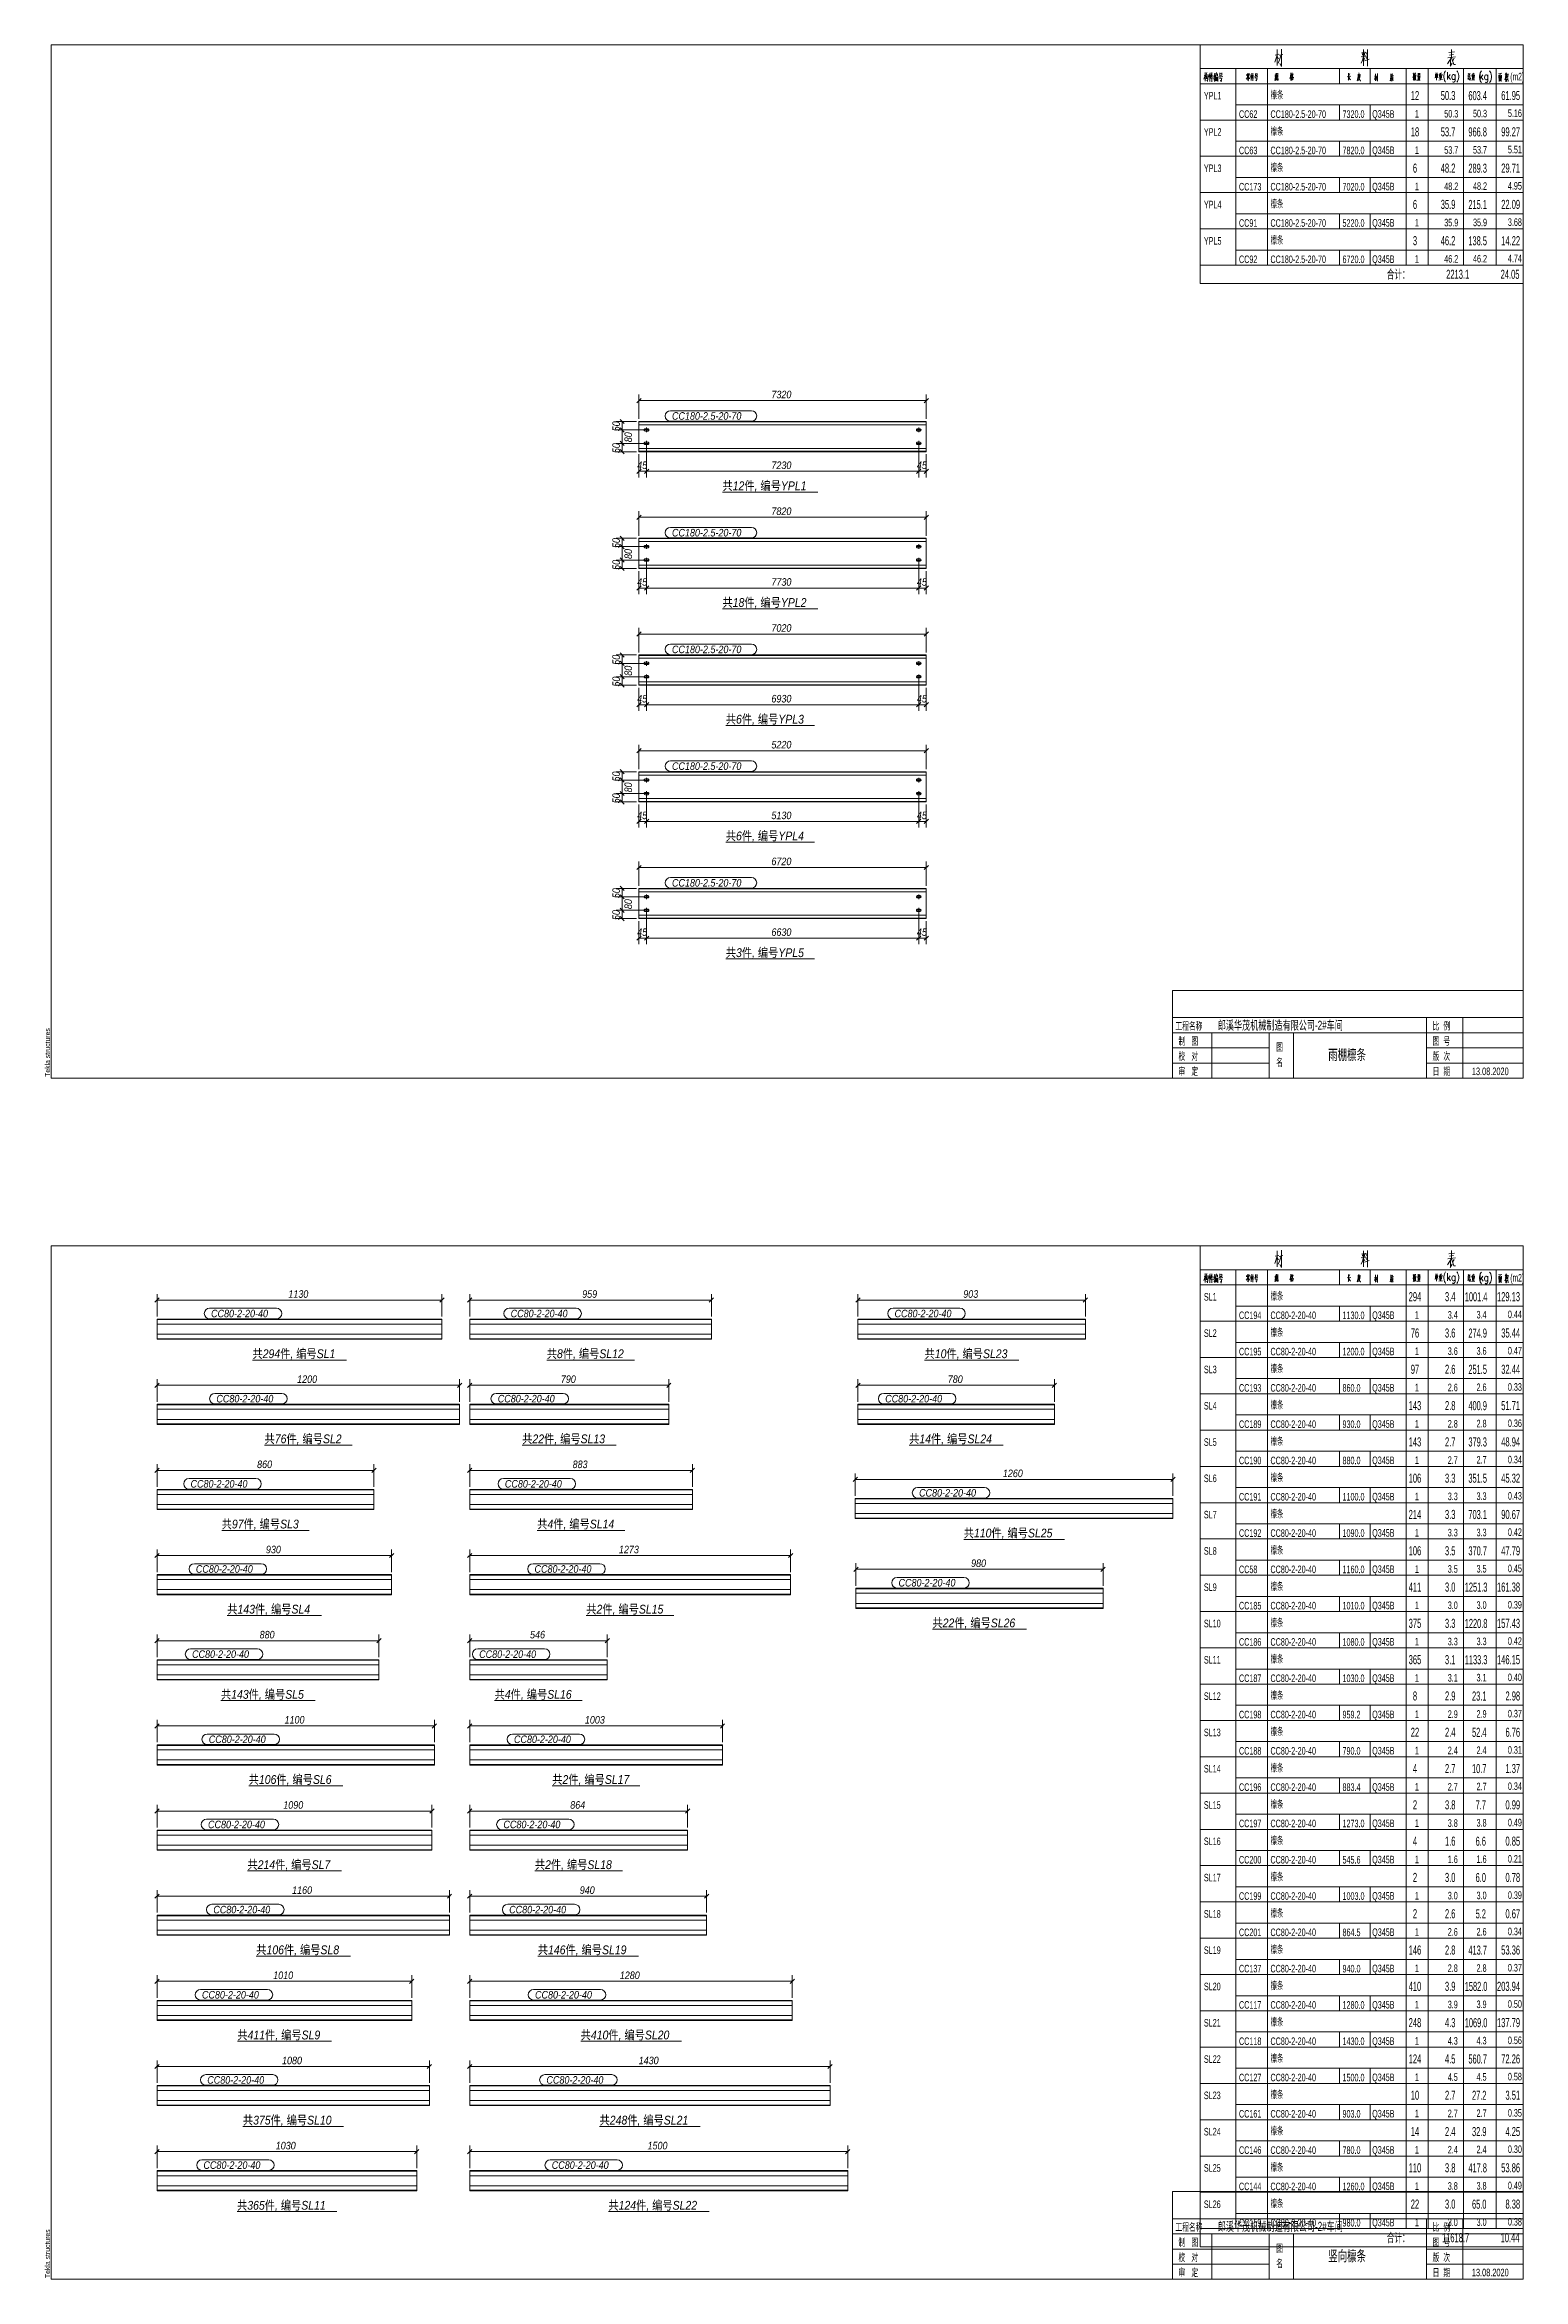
# Model space of a CAD drawing. Extents: x 857 to 4439, y -1249 to 4637.
# Drawn here: x 860 to 1447, y -1249 to -362 of the extents above; entities that cross this region are included whole.
import ezdxf

# ---------------------------------------------------------------- set-up
doc = ezdxf.new("R2010")
doc.units = 0
doc.header["$LTSCALE"] = 1000
doc.header["$MEASUREMENT"] = 0
doc.linetypes.add('XKITLINE00', pattern=[0])
doc.linetypes.add('XKITLINE02', pattern=[4, 2, -2])
for name, color, linetype, lineweight in [('Bolt', 7, 'Continuous', 0), ('DrawingSheet', 5, 'Continuous', 0), ('OtherObjectType', 1, 'Continuous', 0), ('Part', 2, 'Continuous', 0), ('PartMark', 3, 'Continuous', 0), ('Z-DIMENSIONS', 1, 'Continuous', 0)]:
    doc.layers.add(name, color=color, linetype=linetype, lineweight=lineweight)
doc.styles.add('Arial', font='arial.ttf')
doc.styles.add('Arial Italic', font='ariali.ttf')
doc.styles.add('宋体', font='arial.ttf')

# ---------------------------------------------------------------- blocks, each defined once
blk = doc.blocks.new('竖向檩条')
at = {"layer": 'DrawingSheet', "color": 5, "linetype": 'XKITLINE00', "lineweight": 0}
for p, q in [((589, 415), (5, 415)), ((5, 415), (5, 5)), ((589, 5), (589, 415)), ((5, 5), (589, 5))]:
    blk.add_line(p, q, dxfattribs=at)
at = {"layer": 'OtherObjectType', "color": 6, "linetype": 'XKITLINE00', "lineweight": 0}
for p, q in [((460.84, 415), (460.84, 399.52)), ((460.84, 405.52), (589, 405.52)), ((460.84, 399.52), (460.84, 391.12)), ((589, 399.52), (460.84, 399.52)), ((475, 405.52), (475, 399.52)), ((475, 399.52), (475, 391.12)), ((487.48, 405.52), (487.48, 399.52)), ((487.48, 399.52), (487.48, 391.12)), ((516.04, 405.52), (516.04, 399.52)), ((528.28, 405.52), (528.28, 399.52)), ((542.56, 405.52), (542.56, 399.52)), ((542.56, 399.52), (542.56, 391.12)), ((551.32, 405.52), (551.32, 399.52)), ((551.32, 399.52), (551.32, 391.12)), ((565.24, 405.52), (565.24, 399.52)), ((565.24, 399.52), (565.24, 391.12)), ((578.2, 405.52), (578.2, 399.52)), ((578.2, 399.52), (578.2, 391.12)), ((460.84, 391.12), (460.84, 385.12)), ((475, 391.12), (475, 385.12)), ((475, 391.12), (589, 391.12)), ((487.48, 391.12), (487.48, 385.12)), ((516.04, 391.12), (516.04, 385.12)), ((528.28, 391.12), (528.28, 385.12)), ((542.56, 391.12), (542.56, 385.12)), ((551.32, 391.12), (551.32, 385.12)), ((565.24, 391.12), (565.24, 385.12)), ((578.2, 391.12), (578.2, 385.12)), ((460.84, 385.12), (460.84, 376.72)), ((589, 385.12), (460.84, 385.12)), ((475, 385.12), (589, 385.12)), ((475, 385.12), (475, 376.72)), ((487.48, 385.12), (487.48, 376.72)), ((542.56, 385.12), (542.56, 376.72)), ((551.32, 385.12), (551.32, 376.72)), ((565.24, 385.12), (565.24, 376.72)), ((578.2, 385.12), (578.2, 376.72)), ((460.84, 376.72), (460.84, 370.72)), ((475, 376.72), (475, 370.72)), ((475, 376.72), (589, 376.72)), ((487.48, 376.72), (487.48, 370.72)), ((516.04, 376.72), (516.04, 370.72)), ((528.28, 376.72), (528.28, 370.72)), ((542.56, 376.72), (542.56, 370.72)), ((551.32, 376.72), (551.32, 370.72)), ((565.24, 376.72), (565.24, 370.72)), ((578.2, 376.72), (578.2, 370.72)), ((460.84, 370.72), (460.84, 362.32)), ((589, 370.72), (460.84, 370.72)), ((475, 370.72), (589, 370.72)), ((475, 370.72), (475, 362.32)), ((487.48, 370.72), (487.48, 362.32)), ((542.56, 370.72), (542.56, 362.32)), ((551.32, 370.72), (551.32, 362.32)), ((565.24, 370.72), (565.24, 362.32)), ((578.2, 370.72), (578.2, 362.32)), ((460.84, 362.32), (460.84, 356.32)), ((460.84, 356.32), (460.84, 347.92)), ((589, 356.32), (460.84, 356.32)), ((475, 362.32), (475, 356.32)), ((475, 362.32), (589, 362.32)), ((475, 356.32), (589, 356.32)), ((475, 356.32), (475, 347.92)), ((487.48, 362.32), (487.48, 356.32)), ((487.48, 356.32), (487.48, 347.92)), ((516.04, 362.32), (516.04, 356.32)), ((528.28, 362.32), (528.28, 356.32)), ((542.56, 362.32), (542.56, 356.32)), ((542.56, 356.32), (542.56, 347.92)), ((551.32, 362.32), (551.32, 356.32)), ((551.32, 356.32), (551.32, 347.92)), ((565.24, 362.32), (565.24, 356.32)), ((565.24, 356.32), (565.24, 347.92)), ((578.2, 362.32), (578.2, 356.32)), ((578.2, 356.32), (578.2, 347.92)), ((460.84, 347.92), (460.84, 341.92)), ((475, 347.92), (475, 341.92)), ((475, 347.92), (589, 347.92)), ((487.48, 347.92), (487.48, 341.92)), ((516.04, 347.92), (516.04, 341.92)), ((528.28, 347.92), (528.28, 341.92)), ((542.56, 347.92), (542.56, 341.92)), ((551.32, 347.92), (551.32, 341.92)), ((565.24, 347.92), (565.24, 341.92)), ((578.2, 347.92), (578.2, 341.92)), ((460.84, 341.92), (460.84, 333.52)), ((589, 341.92), (460.84, 341.92)), ((475, 341.92), (589, 341.92)), ((475, 341.92), (475, 333.52)), ((487.48, 341.92), (487.48, 333.52)), ((542.56, 341.92), (542.56, 333.52)), ((551.32, 341.92), (551.32, 333.52)), ((565.24, 341.92), (565.24, 333.52)), ((578.2, 341.92), (578.2, 333.52)), ((460.84, 333.52), (460.84, 327.52)), ((475, 333.52), (475, 327.52)), ((475, 333.52), (589, 333.52)), ((487.48, 333.52), (487.48, 327.52)), ((516.04, 333.52), (516.04, 327.52)), ((528.28, 333.52), (528.28, 327.52)), ((542.56, 333.52), (542.56, 327.52)), ((551.32, 333.52), (551.32, 327.52)), ((565.24, 333.52), (565.24, 327.52)), ((578.2, 333.52), (578.2, 327.52)), ((460.84, 327.52), (460.84, 319.12)), ((589, 327.52), (460.84, 327.52)), ((475, 327.52), (589, 327.52)), ((475, 327.52), (475, 319.12)), ((487.48, 327.52), (487.48, 319.12)), ((542.56, 327.52), (542.56, 319.12)), ((551.32, 327.52), (551.32, 319.12)), ((565.24, 327.52), (565.24, 319.12)), ((578.2, 327.52), (578.2, 319.12)), ((460.84, 319.12), (460.84, 313.12)), ((460.84, 313.12), (460.84, 304.72)), ((589, 313.12), (460.84, 313.12)), ((475, 319.12), (475, 313.12)), ((475, 319.12), (589, 319.12)), ((475, 313.12), (589, 313.12)), ((475, 313.12), (475, 304.72)), ((487.48, 319.12), (487.48, 313.12)), ((487.48, 313.12), (487.48, 304.72)), ((516.04, 319.12), (516.04, 313.12)), ((528.28, 319.12), (528.28, 313.12)), ((542.56, 319.12), (542.56, 313.12)), ((542.56, 313.12), (542.56, 304.72)), ((551.32, 319.12), (551.32, 313.12)), ((551.32, 313.12), (551.32, 304.72)), ((565.24, 319.12), (565.24, 313.12)), ((565.24, 313.12), (565.24, 304.72)), ((578.2, 319.12), (578.2, 313.12)), ((578.2, 313.12), (578.2, 304.72)), ((460.84, 304.72), (460.84, 298.72)), ((475, 304.72), (475, 298.72)), ((475, 304.72), (589, 304.72)), ((487.48, 304.72), (487.48, 298.72)), ((516.04, 304.72), (516.04, 298.72)), ((528.28, 304.72), (528.28, 298.72)), ((542.56, 304.72), (542.56, 298.72)), ((551.32, 304.72), (551.32, 298.72)), ((565.24, 304.72), (565.24, 298.72)), ((578.2, 304.72), (578.2, 298.72)), ((460.84, 298.72), (460.84, 290.32)), ((589, 298.72), (460.84, 298.72)), ((475, 298.72), (589, 298.72)), ((475, 298.72), (475, 290.32)), ((487.48, 298.72), (487.48, 290.32)), ((542.56, 298.72), (542.56, 290.32)), ((551.32, 298.72), (551.32, 290.32)), ((565.24, 298.72), (565.24, 290.32)), ((578.2, 298.72), (578.2, 290.32)), ((460.84, 290.32), (460.84, 284.32)), ((460.84, 284.32), (460.84, 275.92)), ((589, 284.32), (460.84, 284.32)), ((475, 290.32), (475, 284.32)), ((475, 290.32), (589, 290.32)), ((475, 284.32), (589, 284.32)), ((475, 284.32), (475, 275.92)), ((487.48, 290.32), (487.48, 284.32)), ((487.48, 284.32), (487.48, 275.92)), ((516.04, 290.32), (516.04, 284.32)), ((528.28, 290.32), (528.28, 284.32)), ((542.56, 290.32), (542.56, 284.32)), ((542.56, 284.32), (542.56, 275.92)), ((551.32, 290.32), (551.32, 284.32)), ((551.32, 284.32), (551.32, 275.92)), ((565.24, 290.32), (565.24, 284.32)), ((565.24, 284.32), (565.24, 275.92)), ((578.2, 290.32), (578.2, 284.32)), ((578.2, 284.32), (578.2, 275.92)), ((460.84, 275.92), (460.84, 269.92)), ((475, 275.92), (475, 269.92)), ((475, 275.92), (589, 275.92)), ((487.48, 275.92), (487.48, 269.92)), ((516.04, 275.92), (516.04, 269.92)), ((528.28, 275.92), (528.28, 269.92)), ((542.56, 275.92), (542.56, 269.92)), ((551.32, 275.92), (551.32, 269.92)), ((565.24, 275.92), (565.24, 269.92)), ((578.2, 275.92), (578.2, 269.92)), ((460.84, 269.92), (460.84, 261.52)), ((589, 269.92), (460.84, 269.92)), ((475, 269.92), (589, 269.92)), ((475, 269.92), (475, 261.52)), ((487.48, 269.92), (487.48, 261.52)), ((542.56, 269.92), (542.56, 261.52)), ((551.32, 269.92), (551.32, 261.52)), ((565.24, 269.92), (565.24, 261.52)), ((578.2, 269.92), (578.2, 261.52)), ((460.84, 261.52), (460.84, 255.52)), ((475, 261.52), (475, 255.52)), ((475, 261.52), (589, 261.52)), ((487.48, 261.52), (487.48, 255.52)), ((516.04, 261.52), (516.04, 255.52)), ((528.28, 261.52), (528.28, 255.52)), ((542.56, 261.52), (542.56, 255.52)), ((551.32, 261.52), (551.32, 255.52)), ((565.24, 261.52), (565.24, 255.52)), ((578.2, 261.52), (578.2, 255.52)), ((460.84, 255.52), (460.84, 247.12)), ((589, 255.52), (460.84, 255.52)), ((475, 255.52), (589, 255.52)), ((475, 255.52), (475, 247.12)), ((487.48, 255.52), (487.48, 247.12)), ((542.56, 255.52), (542.56, 247.12)), ((551.32, 255.52), (551.32, 247.12)), ((565.24, 255.52), (565.24, 247.12)), ((578.2, 255.52), (578.2, 247.12)), ((460.84, 247.12), (460.84, 241.12)), ((460.84, 241.12), (460.84, 232.72)), ((589, 241.12), (460.84, 241.12)), ((475, 247.12), (475, 241.12)), ((475, 247.12), (589, 247.12)), ((475, 241.12), (589, 241.12)), ((475, 241.12), (475, 232.72)), ((487.48, 247.12), (487.48, 241.12)), ((487.48, 241.12), (487.48, 232.72)), ((516.04, 247.12), (516.04, 241.12)), ((528.28, 247.12), (528.28, 241.12)), ((542.56, 247.12), (542.56, 241.12)), ((542.56, 241.12), (542.56, 232.72)), ((551.32, 247.12), (551.32, 241.12)), ((551.32, 241.12), (551.32, 232.72)), ((565.24, 247.12), (565.24, 241.12)), ((565.24, 241.12), (565.24, 232.72)), ((578.2, 247.12), (578.2, 241.12)), ((578.2, 241.12), (578.2, 232.72)), ((460.84, 232.72), (460.84, 226.72)), ((475, 232.72), (475, 226.72)), ((475, 232.72), (589, 232.72)), ((487.48, 232.72), (487.48, 226.72)), ((516.04, 232.72), (516.04, 226.72)), ((528.28, 232.72), (528.28, 226.72)), ((542.56, 232.72), (542.56, 226.72)), ((551.32, 232.72), (551.32, 226.72)), ((565.24, 232.72), (565.24, 226.72)), ((578.2, 232.72), (578.2, 226.72)), ((460.84, 226.72), (460.84, 218.32)), ((589, 226.72), (460.84, 226.72)), ((475, 226.72), (589, 226.72)), ((475, 226.72), (475, 218.32)), ((487.48, 226.72), (487.48, 218.32)), ((542.56, 226.72), (542.56, 218.32)), ((551.32, 226.72), (551.32, 218.32)), ((565.24, 226.72), (565.24, 218.32)), ((578.2, 226.72), (578.2, 218.32)), ((460.84, 218.32), (460.84, 212.32)), ((475, 218.32), (475, 212.32)), ((475, 218.32), (589, 218.32)), ((487.48, 218.32), (487.48, 212.32)), ((516.04, 218.32), (516.04, 212.32)), ((528.28, 218.32), (528.28, 212.32)), ((542.56, 218.32), (542.56, 212.32)), ((551.32, 218.32), (551.32, 212.32)), ((565.24, 218.32), (565.24, 212.32)), ((578.2, 218.32), (578.2, 212.32)), ((460.84, 212.32), (460.84, 203.92)), ((589, 212.32), (460.84, 212.32)), ((460.84, 203.92), (460.84, 197.92)), ((475, 212.32), (589, 212.32)), ((475, 212.32), (475, 203.92)), ((475, 203.92), (475, 197.92)), ((475, 203.92), (589, 203.92)), ((487.48, 212.32), (487.48, 203.92)), ((487.48, 203.92), (487.48, 197.92)), ((516.04, 203.92), (516.04, 197.92)), ((528.28, 203.92), (528.28, 197.92)), ((542.56, 212.32), (542.56, 203.92)), ((542.56, 203.92), (542.56, 197.92)), ((551.32, 212.32), (551.32, 203.92)), ((551.32, 203.92), (551.32, 197.92)), ((565.24, 212.32), (565.24, 203.92)), ((565.24, 203.92), (565.24, 197.92)), ((578.2, 212.32), (578.2, 203.92)), ((578.2, 203.92), (578.2, 197.92)), ((460.84, 197.92), (460.84, 189.52)), ((589, 197.92), (460.84, 197.92)), ((475, 197.92), (589, 197.92)), ((475, 197.92), (475, 189.52)), ((487.48, 197.92), (487.48, 189.52)), ((542.56, 197.92), (542.56, 189.52)), ((551.32, 197.92), (551.32, 189.52)), ((565.24, 197.92), (565.24, 189.52)), ((578.2, 197.92), (578.2, 189.52)), ((460.84, 189.52), (460.84, 183.52)), ((475, 189.52), (475, 183.52)), ((475, 189.52), (589, 189.52)), ((487.48, 189.52), (487.48, 183.52)), ((516.04, 189.52), (516.04, 183.52)), ((528.28, 189.52), (528.28, 183.52)), ((542.56, 189.52), (542.56, 183.52)), ((551.32, 189.52), (551.32, 183.52)), ((565.24, 189.52), (565.24, 183.52)), ((578.2, 189.52), (578.2, 183.52)), ((460.84, 183.52), (460.84, 175.12)), ((589, 183.52), (460.84, 183.52)), ((475, 183.52), (589, 183.52)), ((475, 183.52), (475, 175.12)), ((487.48, 183.52), (487.48, 175.12)), ((542.56, 183.52), (542.56, 175.12)), ((551.32, 183.52), (551.32, 175.12)), ((565.24, 183.52), (565.24, 175.12)), ((578.2, 183.52), (578.2, 175.12)), ((460.84, 175.12), (460.84, 169.12)), ((460.84, 169.12), (460.84, 160.72)), ((589, 169.12), (460.84, 169.12)), ((475, 175.12), (475, 169.12)), ((475, 175.12), (589, 175.12)), ((475, 169.12), (589, 169.12)), ((475, 169.12), (475, 160.72)), ((487.48, 175.12), (487.48, 169.12)), ((487.48, 169.12), (487.48, 160.72)), ((516.04, 175.12), (516.04, 169.12)), ((528.28, 175.12), (528.28, 169.12)), ((542.56, 175.12), (542.56, 169.12)), ((542.56, 169.12), (542.56, 160.72)), ((551.32, 175.12), (551.32, 169.12)), ((551.32, 169.12), (551.32, 160.72)), ((565.24, 175.12), (565.24, 169.12)), ((565.24, 169.12), (565.24, 160.72)), ((578.2, 175.12), (578.2, 169.12)), ((578.2, 169.12), (578.2, 160.72)), ((460.84, 160.72), (460.84, 154.72)), ((475, 160.72), (475, 154.72)), ((475, 160.72), (589, 160.72)), ((487.48, 160.72), (487.48, 154.72)), ((516.04, 160.72), (516.04, 154.72)), ((528.28, 160.72), (528.28, 154.72)), ((542.56, 160.72), (542.56, 154.72)), ((551.32, 160.72), (551.32, 154.72)), ((565.24, 160.72), (565.24, 154.72)), ((578.2, 160.72), (578.2, 154.72)), ((460.84, 154.72), (460.84, 146.32)), ((589, 154.72), (460.84, 154.72)), ((475, 154.72), (589, 154.72)), ((475, 154.72), (475, 146.32)), ((487.48, 154.72), (487.48, 146.32)), ((542.56, 154.72), (542.56, 146.32)), ((551.32, 154.72), (551.32, 146.32)), ((565.24, 154.72), (565.24, 146.32)), ((578.2, 154.72), (578.2, 146.32)), ((460.84, 146.32), (460.84, 140.32)), ((475, 146.32), (475, 140.32)), ((475, 146.32), (589, 146.32)), ((487.48, 146.32), (487.48, 140.32)), ((516.04, 146.32), (516.04, 140.32)), ((528.28, 146.32), (528.28, 140.32)), ((542.56, 146.32), (542.56, 140.32)), ((551.32, 146.32), (551.32, 140.32)), ((565.24, 146.32), (565.24, 140.32)), ((578.2, 146.32), (578.2, 140.32)), ((460.84, 140.32), (460.84, 131.92)), ((589, 140.32), (460.84, 140.32)), ((475, 140.32), (589, 140.32)), ((475, 140.32), (475, 131.92)), ((487.48, 140.32), (487.48, 131.92)), ((542.56, 140.32), (542.56, 131.92)), ((551.32, 140.32), (551.32, 131.92)), ((565.24, 140.32), (565.24, 131.92)), ((578.2, 140.32), (578.2, 131.92)), ((460.84, 131.92), (460.84, 125.92)), ((460.84, 125.92), (460.84, 117.52)), ((589, 125.92), (460.84, 125.92)), ((475, 131.92), (475, 125.92)), ((475, 131.92), (589, 131.92)), ((475, 125.92), (589, 125.92)), ((475, 125.92), (475, 117.52)), ((487.48, 131.92), (487.48, 125.92)), ((487.48, 125.92), (487.48, 117.52)), ((516.04, 131.92), (516.04, 125.92)), ((528.28, 131.92), (528.28, 125.92)), ((542.56, 131.92), (542.56, 125.92)), ((542.56, 125.92), (542.56, 117.52)), ((551.32, 131.92), (551.32, 125.92)), ((551.32, 125.92), (551.32, 117.52)), ((565.24, 131.92), (565.24, 125.92)), ((565.24, 125.92), (565.24, 117.52)), ((578.2, 131.92), (578.2, 125.92)), ((578.2, 125.92), (578.2, 117.52)), ((460.84, 117.52), (460.84, 111.52)), ((475, 117.52), (475, 111.52)), ((475, 117.52), (589, 117.52)), ((487.48, 117.52), (487.48, 111.52)), ((516.04, 117.52), (516.04, 111.52)), ((528.28, 117.52), (528.28, 111.52)), ((542.56, 117.52), (542.56, 111.52)), ((551.32, 117.52), (551.32, 111.52)), ((565.24, 117.52), (565.24, 111.52)), ((578.2, 117.52), (578.2, 111.52)), ((460.84, 111.52), (460.84, 103.12)), ((589, 111.52), (460.84, 111.52)), ((475, 111.52), (589, 111.52)), ((475, 111.52), (475, 103.12)), ((487.48, 111.52), (487.48, 103.12)), ((542.56, 111.52), (542.56, 103.12)), ((551.32, 111.52), (551.32, 103.12)), ((565.24, 111.52), (565.24, 103.12)), ((578.2, 111.52), (578.2, 103.12)), ((460.84, 103.12), (460.84, 97.12)), ((475, 103.12), (475, 97.12)), ((475, 103.12), (589, 103.12)), ((487.48, 103.12), (487.48, 97.12)), ((516.04, 103.12), (516.04, 97.12)), ((528.28, 103.12), (528.28, 97.12)), ((542.56, 103.12), (542.56, 97.12)), ((551.32, 103.12), (551.32, 97.12)), ((565.24, 103.12), (565.24, 97.12)), ((578.2, 103.12), (578.2, 97.12)), ((460.84, 97.12), (460.84, 88.72)), ((589, 97.12), (460.84, 97.12)), ((460.84, 88.72), (460.84, 82.72)), ((475, 97.12), (589, 97.12)), ((475, 97.12), (475, 88.72)), ((475, 88.72), (475, 82.72)), ((475, 88.72), (589, 88.72)), ((487.48, 97.12), (487.48, 88.72)), ((487.48, 88.72), (487.48, 82.72)), ((516.04, 88.72), (516.04, 82.72)), ((528.28, 88.72), (528.28, 82.72)), ((542.56, 97.12), (542.56, 88.72)), ((542.56, 88.72), (542.56, 82.72)), ((551.32, 97.12), (551.32, 88.72)), ((551.32, 88.72), (551.32, 82.72)), ((565.24, 97.12), (565.24, 88.72)), ((565.24, 88.72), (565.24, 82.72)), ((578.2, 97.12), (578.2, 88.72)), ((578.2, 88.72), (578.2, 82.72)), ((460.84, 82.72), (460.84, 74.32)), ((589, 82.72), (460.84, 82.72)), ((475, 82.72), (589, 82.72)), ((475, 82.72), (475, 74.32)), ((487.48, 82.72), (487.48, 74.32)), ((542.56, 82.72), (542.56, 74.32)), ((551.32, 82.72), (551.32, 74.32)), ((565.24, 82.72), (565.24, 74.32)), ((578.2, 82.72), (578.2, 74.32)), ((460.84, 74.32), (460.84, 68.32)), ((475, 74.32), (475, 68.32)), ((475, 74.32), (589, 74.32)), ((487.48, 74.32), (487.48, 68.32)), ((516.04, 74.32), (516.04, 68.32)), ((528.28, 74.32), (528.28, 68.32)), ((542.56, 74.32), (542.56, 68.32)), ((551.32, 74.32), (551.32, 68.32)), ((565.24, 74.32), (565.24, 68.32)), ((578.2, 74.32), (578.2, 68.32)), ((460.84, 68.32), (460.84, 59.92)), ((589, 68.32), (460.84, 68.32)), ((475, 68.32), (589, 68.32)), ((475, 68.32), (475, 59.92)), ((487.48, 68.32), (487.48, 59.92)), ((542.56, 68.32), (542.56, 59.92)), ((551.32, 68.32), (551.32, 59.92)), ((565.24, 68.32), (565.24, 59.92)), ((578.2, 68.32), (578.2, 59.92)), ((460.84, 59.92), (460.84, 53.92)), ((460.84, 53.92), (460.84, 45.52)), ((589, 53.92), (460.84, 53.92)), ((475, 59.92), (475, 53.92)), ((475, 59.92), (589, 59.92)), ((475, 53.92), (589, 53.92)), ((475, 53.92), (475, 45.52)), ((487.48, 59.92), (487.48, 53.92)), ((487.48, 53.92), (487.48, 45.52)), ((516.04, 59.92), (516.04, 53.92)), ((528.28, 59.92), (528.28, 53.92)), ((542.56, 59.92), (542.56, 53.92)), ((542.56, 53.92), (542.56, 45.52)), ((551.32, 59.92), (551.32, 53.92)), ((551.32, 53.92), (551.32, 45.52)), ((565.24, 59.92), (565.24, 53.92)), ((565.24, 53.92), (565.24, 45.52)), ((578.2, 59.92), (578.2, 53.92)), ((578.2, 53.92), (578.2, 45.52)), ((460.84, 45.52), (460.84, 39.52)), ((475, 45.52), (475, 39.52)), ((475, 45.52), (589, 45.52)), ((487.48, 45.52), (487.48, 39.52)), ((516.04, 45.52), (516.04, 39.52)), ((528.28, 45.52), (528.28, 39.52)), ((542.56, 45.52), (542.56, 39.52)), ((551.32, 45.52), (551.32, 39.52)), ((565.24, 45.52), (565.24, 39.52)), ((578.2, 45.52), (578.2, 39.52)), ((460.84, 39.52), (460.84, 31.12)), ((589, 39.52), (460.84, 39.52)), ((475, 39.52), (589, 39.52)), ((475, 39.52), (475, 31.12)), ((487.48, 39.52), (487.48, 31.12)), ((542.56, 39.52), (542.56, 31.12)), ((551.32, 39.52), (551.32, 31.12)), ((565.24, 39.52), (565.24, 31.12)), ((578.2, 39.52), (578.2, 31.12)), ((460.84, 31.12), (460.84, 25.12)), ((475, 31.12), (475, 25.12)), ((475, 31.12), (589, 31.12)), ((487.48, 31.12), (487.48, 25.12)), ((516.04, 31.12), (516.04, 25.12)), ((528.28, 31.12), (528.28, 25.12)), ((542.56, 31.12), (542.56, 25.12)), ((551.32, 31.12), (551.32, 25.12)), ((565.24, 31.12), (565.24, 25.12)), ((578.2, 31.12), (578.2, 25.12)), ((460.84, 25.12), (460.84, 17.92)), ((460.84, 25.12), (589, 25.12)), ((460.84, 17.92), (589, 17.92)), ((475, 25.12), (589, 25.12))]:
    blk.add_line(p, q, dxfattribs=at)
at = {"layer": 'OtherObjectType', "color": 2, "linetype": 'XKITLINE00', "lineweight": 0}
for p, q in [((490.48, 408.07), (491.35, 410.89)), ((491.96, 411.21), (490.57, 410.89)), ((491.35, 406.74), (491.35, 413.07)), ((491.87, 409.41), (491.35, 410.45)), ((492.25, 408.97), (491.7, 407.7)), ((492.14, 410.83), (493.59, 411.12)), ((492.92, 410.98), (492.25, 408.97)), ((493.04, 413.27), (493.04, 406.36)), ((525.14, 408.89), (524.62, 407.7)), ((524.73, 410.22), (526.24, 410.51)), ((525.02, 412.02), (525.26, 410.89)), ((525.63, 410.37), (525.14, 408.89)), ((525.63, 413.07), (525.63, 406.65)), ((525.63, 410.08), (526.07, 409.12)), ((526.13, 412.17), (525.81, 410.45)), ((526.01, 408.6), (527.87, 409.26)), ((526.48, 412.08), (526.74, 411.21)), ((526.48, 410.69), (526.79, 409.55)), ((527.2, 406.51), (527.2, 413.13)), ((559.86, 408.89), (558.9, 407.46)), ((562.04, 410.22), (559.07, 409.84)), ((559.45, 411.88), (561.69, 412.17)), ((559.74, 410.89), (561.37, 411.12)), ((560.47, 409.99), (559.86, 408.89)), ((560.09, 409.12), (560.09, 406.59)), ((560.47, 409.84), (561.48, 407.09)), ((560.53, 413.13), (560.53, 410.08)), ((561.51, 409.64), (560.96, 408.51)), ((493.04, 406.36), (492.43, 407.55)), ((559.97, 406.42), (560.76, 407.7)), ((561.48, 407.09), (562.15, 407.09)), ((449.8, 39.8), (589, 39.8)), ((449.8, 39.8), (449.8, 5)), ((589, 39.8), (589, 5)), ((449.8, 5), (589, 5))]:
    blk.add_line(p, q, dxfattribs=at)
at = {"layer": 'OtherObjectType', "color": 4, "linetype": 'XKITLINE00', "lineweight": 0}
for p, q in [((462.28, 401.29), (462.76, 402.8)), ((463.09, 402.95), (462.34, 402.8)), ((462.76, 403.98), (462.76, 400.49)), ((462.76, 402.47), (463, 402.16)), ((463.03, 402.08), (463.23, 402.87)), ((463.56, 401.63), (463.09, 401.48)), ((463.17, 401.52), (463.44, 402.54)), ((463.23, 402.87), (463.42, 403.98)), ((463.23, 402.91), (463.93, 403.07)), ((463.71, 400.36), (463.42, 400.99)), ((463.67, 401.36), (463.48, 401.9)), ((463.83, 401.44), (463.71, 400.36)), ((463.93, 403.22), (463.83, 401.44)), ((464.82, 403.9), (464.2, 402.08)), ((464.58, 403.14), (464.58, 400.39)), ((464.78, 401.63), (465.94, 401.79)), ((465.03, 402.58), (464.84, 401.87)), ((465.11, 403.41), (465.03, 402.58)), ((465.05, 402.58), (465.82, 402.7)), ((465.42, 403.94), (465.42, 400.28)), ((466.21, 402.39), (466.6, 402.58)), ((466.71, 401.9), (466.21, 401.6)), ((466.21, 400.92), (466.71, 401.44)), ((466.6, 403.74), (466.27, 402.43)), ((466.71, 402.87), (466.27, 401.63)), ((466.81, 401.21), (466.54, 400.45)), ((466.93, 401.9), (466.81, 401.21)), ((466.98, 403.55), (466.93, 401.9)), ((467.7, 402.7), (466.95, 402.58)), ((466.98, 400.53), (466.95, 402.23)), ((466.98, 403.22), (467.66, 403.34)), ((466.98, 402.04), (467.78, 402.16)), ((467.16, 401.4), (467.64, 401.48)), ((467.25, 402.04), (467.25, 400.72)), ((467.27, 403.94), (467.44, 403.48)), ((467.49, 400.72), (467.53, 402.12)), ((467.7, 403.41), (467.64, 402.7)), ((467.76, 400.36), (467.64, 400.69)), ((467.82, 402.23), (467.76, 400.36)), ((468.2, 402.27), (469.75, 402.43)), ((469.42, 401.75), (468.59, 401.6)), ((468.65, 403.9), (468.65, 402.62)), ((468.65, 403.59), (469.36, 403.72)), ((469.42, 402.87), (468.65, 402.8)), ((468.76, 402.31), (468.65, 401.63)), ((469.09, 400.24), (468.82, 400.88)), ((469.44, 401.87), (469.09, 400.24)), ((469.42, 403.82), (469.36, 402.87)), ((479.51, 401.9), (479.08, 401.35)), ((479.31, 403.35), (479.22, 402.73)), ((479.29, 403.16), (480.36, 403.31)), ((479.39, 402.85), (479.66, 402.92)), ((479.39, 402.56), (479.66, 402.61)), ((479.41, 403.48), (480.2, 403.62)), ((479.83, 402.5), (479.51, 401.9)), ((479.58, 401.47), (480.05, 401.57)), ((479.6, 401.16), (480.01, 400.7)), ((479.7, 401.99), (479.85, 401.7)), ((480.11, 401.63), (479.78, 400.97)), ((479.8, 403.52), (479.8, 402.59)), ((479.8, 402.38), (480.4, 401.57)), ((479.93, 402.92), (480.2, 402.98)), ((479.93, 402.61), (480.2, 402.69)), ((480.38, 403.41), (480.28, 402.92)), ((480.4, 401.57), (480.49, 401.57)), ((481.21, 403.64), (480.71, 402.13)), ((481.02, 403.02), (481.02, 400.74)), ((481.26, 402.2), (481.13, 401.6)), ((481.19, 401.76), (482.16, 401.9)), ((481.34, 402.89), (481.26, 402.2)), ((481.42, 402.56), (482.06, 402.65)), ((481.71, 403.68), (481.71, 400.64)), ((482.41, 402.28), (483.69, 402.42)), ((483.42, 401.86), (482.74, 401.72)), ((482.78, 403.64), (482.78, 402.59)), ((482.78, 403.39), (483.4, 403.45)), ((483.42, 402.79), (482.78, 402.73)), ((482.87, 402.32), (482.78, 401.76)), ((483.15, 400.6), (482.93, 401.12)), ((483.45, 401.96), (483.15, 400.6)), ((483.42, 403.58), (483.38, 402.79)), ((490.59, 401.4), (490.36, 400.8)), ((491.02, 402.43), (490.4, 402.31)), ((490.46, 402.89), (490.98, 402.99)), ((490.75, 402.29), (490.59, 401.4)), ((490.98, 401.21), (490.67, 400.84)), ((490.71, 402.08), (490.96, 401.52)), ((490.81, 403.57), (490.75, 402.29)), ((491.23, 401.9), (490.98, 401.21)), ((491.11, 403.72), (491.11, 401.96)), ((491.6, 403.55), (491.11, 403.49)), ((491.37, 403.1), (491.23, 401.9)), ((491.39, 402.14), (491.39, 401.07)), ((491.39, 401.07), (491.46, 400.94)), ((491.46, 400.94), (491.75, 400.94)), ((491.56, 401.96), (491.6, 403.69)), ((491.75, 400.94), (491.73, 401.63)), ((496.79, 402.74), (496.44, 401.54)), ((496.5, 402.74), (497, 402.87)), ((496.79, 403.82), (496.79, 400.88)), ((496.79, 403.72), (496.79, 400.84)), ((496.79, 402.54), (496.96, 402.14)), ((497.27, 402.33), (496.9, 401.73)), ((497.31, 403.82), (497.06, 402.7)), ((497.19, 403.22), (497.66, 403.34)), ((497.21, 401.94), (497.21, 400.84)), ((497.21, 401.81), (497.64, 401.87)), ((497.21, 401.07), (497.66, 401.15)), ((497.23, 402.97), (497.74, 401.94)), ((497.41, 402.66), (497.27, 402.33)), ((497.7, 403.4), (497.41, 402.66)), ((497.64, 401.96), (497.62, 401.15)), ((497.74, 401.94), (497.93, 401.94)), ((519.16, 402.27), (520.53, 402.46)), ((519.95, 401.51), (519.53, 400.91)), ((519.61, 403.66), (519.61, 401.01)), ((519.95, 403.1), (519.61, 402.64)), ((519.8, 402.33), (520.26, 401.11)), ((520.19, 403.58), (519.95, 403.1)), ((520.26, 401.11), (520.53, 401.15)), ((523.26, 401.3), (523.07, 400.78)), ((523.42, 402.31), (523.26, 401.3)), ((523.28, 400.72), (523.9, 401.28)), ((523.46, 403.33), (523.42, 402.31)), ((523.46, 403.06), (524.44, 403.24)), ((523.48, 402.54), (524.44, 402.66)), ((523.65, 401.84), (524.15, 401.94)), ((523.65, 401.67), (524.35, 400.72)), ((523.73, 403.06), (523.73, 402.08)), ((523.73, 402.17), (524.13, 402.23)), ((523.81, 403.8), (523.92, 403.26)), ((523.9, 401.28), (524.06, 401.57)), ((524.06, 401.57), (524.17, 402.04)), ((524.08, 402.23), (524.1, 403.1)), ((524.35, 400.72), (524.5, 400.72)), ((529.96, 401.23), (530.37, 402.49)), ((530.64, 402.63), (530.02, 402.49)), ((530.37, 400.63), (530.37, 403.46)), ((530.58, 401.84), (530.37, 402.3)), ((530.75, 401.52), (530.5, 400.96)), ((530.7, 402.45), (531.35, 402.59)), ((531.04, 402.41), (530.75, 401.52)), ((531.1, 400.48), (530.83, 401)), ((531.1, 403.56), (531.1, 400.48)), ((536.31, 401.47), (536.12, 400.67)), ((536.39, 402.26), (536.31, 401.47)), ((536.41, 403.46), (536.39, 402.26)), ((537.26, 403.42), (536.41, 403.13)), ((536.72, 400.87), (536.44, 400.58)), ((536.46, 402.59), (537.45, 402.82)), ((536.62, 402.36), (536.62, 401.27)), ((537.2, 402.26), (536.62, 402.13)), ((536.85, 401.27), (536.72, 400.87)), ((536.93, 401.87), (536.85, 401.27)), ((536.89, 402.2), (536.91, 403.19)), ((536.97, 401.27), (537.41, 400.62)), ((537.24, 402.44), (537.2, 401.23)), ((545.61, 402.89), (545.2, 402)), ((545.28, 402.85), (545.99, 402.99)), ((545.28, 401.79), (545.78, 401.96)), ((545.57, 401.17), (545.34, 400.9)), ((545.37, 403.51), (545.49, 403.05)), ((545.59, 402.2), (545.43, 401.5)), ((545.43, 401.5), (545.86, 401.17)), ((545.72, 401.58), (545.57, 401.17)), ((545.61, 403.78), (545.61, 402.25)), ((545.61, 402.81), (545.9, 402.39)), ((545.82, 402.16), (545.72, 401.58)), ((545.86, 403.61), (545.76, 402.95)), ((546.09, 401.36), (545.78, 400.84)), ((546.03, 402.76), (545.9, 402.14)), ((545.95, 402.39), (546.36, 400.98)), ((546.11, 403.16), (546.03, 402.76)), ((546.03, 402.76), (546.52, 402.85)), ((546.23, 401.96), (546.09, 401.36)), ((546.17, 403.78), (546.11, 403.16)), ((546.3, 402.81), (546.23, 401.96)), ((546.36, 400.98), (546.57, 400.98)), ((546.85, 402.56), (548.22, 402.66)), ((546.92, 400.9), (548.12, 400.99)), ((547.16, 401.3), (547.95, 401.36)), ((547.23, 402.43), (547.23, 401.54)), ((547.23, 402.25), (547.95, 402.33)), ((547.95, 401.69), (547.23, 401.63)), ((547.25, 403.74), (547.25, 402.8)), ((547.25, 403.55), (547.95, 403.61)), ((547.25, 403.22), (547.85, 403.28)), ((547.95, 402.99), (547.25, 402.93)), ((547.33, 401.96), (547.81, 402)), ((547.58, 402.29), (547.58, 400.98)), ((547.97, 403.69), (547.93, 402.99)), ((547.97, 402.43), (547.93, 401.69)), ((553.84, 401.82), (555.23, 401.98)), ((554.19, 403.28), (554.19, 402.11)), ((554.94, 403.22), (554.19, 403.1)), ((554.19, 402.21), (554.98, 402.31)), ((554.27, 403.88), (554.44, 403.31)), ((554.29, 402.71), (554.85, 402.77)), ((554.58, 400.95), (554.58, 403.14)), ((554.85, 403.89), (554.63, 403.22)), ((554.96, 403.28), (554.9, 402.31)), ((555.49, 403), (556.88, 403.22)), ((556.88, 401.13), (555.52, 400.99)), ((556.2, 403.57), (555.76, 403.37)), ((555.78, 402.85), (555.83, 401.73)), ((555.81, 402.71), (556.61, 402.81)), ((556.57, 401.55), (555.81, 401.46)), ((556.67, 402.02), (555.83, 401.92)), ((555.87, 402.31), (556.47, 402.38)), ((556.49, 403.84), (556.2, 403.57)), ((556.2, 403.57), (556.2, 401.09)), ((556.65, 402.98), (556.57, 402.06)), ((557.54, 403.41), (557.42, 402.69)), ((557.42, 402.69), (557.42, 402.13)), ((557.42, 402.13), (557.54, 401.42)), ((557.75, 403.97), (557.54, 403.41)), ((557.54, 401.42), (557.75, 400.84)), ((557.96, 404.42), (557.75, 403.97)), ((557.75, 400.84), (557.96, 400.41)), ((558.18, 404.69), (557.96, 404.42)), ((557.96, 400.41), (558.18, 400.12)), ((558.93, 404.13), (558.93, 401.13)), ((560, 403.12), (558.93, 401.69)), ((559.36, 402.27), (560.09, 401.13)), ((560.75, 402.69), (560.63, 402.27)), ((560.63, 402.27), (560.63, 401.98)), ((560.63, 401.98), (560.75, 401.55)), ((560.96, 402.98), (560.75, 402.69)), ((560.75, 401.55), (560.96, 401.26)), ((561.18, 403.12), (560.96, 402.98)), ((560.96, 401.26), (561.18, 401.13)), ((561.18, 400.12), (560.96, 400.27)), ((561.49, 403.12), (561.18, 403.12)), ((561.18, 401.13), (561.49, 401.13)), ((561.49, 400.12), (561.18, 400.12)), ((561.7, 402.98), (561.49, 403.12)), ((561.49, 401.13), (561.7, 401.26)), ((561.7, 400.27), (561.49, 400.12)), ((561.91, 402.69), (561.7, 402.98)), ((561.7, 401.26), (561.91, 401.55)), ((561.82, 400.41), (561.7, 400.27)), ((561.91, 400.84), (561.82, 400.41)), ((561.91, 403.12), (561.91, 400.84)), ((562.67, 404.69), (562.88, 404.42)), ((562.88, 400.41), (562.67, 400.12)), ((562.88, 404.42), (563.09, 403.97)), ((563.09, 400.84), (562.88, 400.41)), ((563.09, 403.97), (563.31, 403.41)), ((563.31, 401.42), (563.09, 400.84)), ((563.31, 403.41), (563.42, 402.69)), ((563.42, 402.13), (563.31, 401.42)), ((563.42, 402.69), (563.42, 402.13)), ((567.16, 401.8), (567.04, 401.32)), ((567.16, 403.66), (567.35, 403.19)), ((567.16, 401.9), (567.41, 401.34)), ((567.18, 403.06), (567.18, 402.09)), ((567.18, 402.92), (567.84, 403.02)), ((567.8, 402.4), (567.18, 402.3)), ((567.41, 401.34), (567.62, 401.06)), ((567.43, 402.03), (567.66, 401.66)), ((567.78, 403.68), (567.62, 403.02)), ((567.62, 401.06), (567.95, 400.91)), ((567.84, 403.1), (567.78, 402.4)), ((567.95, 400.91), (567.86, 401.51)), ((567.91, 401.9), (568.13, 401.43)), ((568.46, 402.88), (569.83, 403.1)), ((569.83, 401.01), (568.5, 400.87)), ((569.17, 403.45), (568.73, 403.25)), ((568.75, 402.73), (568.81, 401.61)), ((568.77, 402.59), (569.56, 402.69)), ((569.54, 401.43), (568.77, 401.34)), ((569.64, 401.9), (568.81, 401.8)), ((568.84, 402.19), (569.44, 402.26)), ((569.46, 403.72), (569.17, 403.45)), ((569.17, 403.45), (569.17, 400.97)), ((569.62, 402.86), (569.54, 401.94)), ((571.69, 403.29), (571.59, 402.57)), ((571.59, 402.57), (571.59, 402.01)), ((571.59, 402.01), (571.69, 401.3)), ((571.9, 403.85), (571.69, 403.29)), ((571.69, 401.3), (571.9, 400.72)), ((571.88, 404.01), (571.88, 401.01)), ((572.97, 403), (571.88, 401.57)), ((572.13, 404.3), (571.9, 403.85)), ((571.9, 400.72), (572.13, 400.29)), ((572.35, 404.57), (572.13, 404.3)), ((572.13, 400.29), (572.35, 400)), ((572.31, 402.15), (573.06, 401.01)), ((573.7, 402.57), (573.61, 402.15)), ((573.61, 402.15), (573.61, 401.86)), ((573.61, 401.86), (573.7, 401.43)), ((573.92, 402.86), (573.7, 402.57)), ((573.7, 401.43), (573.92, 401.14)), ((574.13, 403), (573.92, 402.86)), ((573.92, 401.14), (574.13, 401.01)), ((574.13, 400), (573.92, 400.15)), ((574.46, 403), (574.13, 403)), ((574.13, 401.01), (574.46, 401.01)), ((574.46, 400), (574.13, 400)), ((574.67, 402.86), (574.46, 403)), ((574.46, 401.01), (574.67, 401.14)), ((574.67, 400.15), (574.46, 400)), ((574.88, 402.57), (574.67, 402.86)), ((574.67, 401.14), (574.88, 401.43)), ((574.79, 400.29), (574.67, 400.15)), ((574.88, 400.72), (574.79, 400.29)), ((574.88, 403), (574.88, 400.72)), ((575.64, 404.57), (575.85, 404.3)), ((575.85, 400.29), (575.64, 400)), ((575.85, 404.3), (576.06, 403.85)), ((576.06, 400.72), (575.85, 400.29)), ((576.06, 403.85), (576.28, 403.29)), ((576.28, 401.3), (576.06, 400.72)), ((576.28, 403.29), (576.37, 402.57)), ((576.37, 402.01), (576.28, 401.3)), ((576.37, 402.57), (576.37, 402.01)), ((580.45, 403.66), (579.16, 403.46)), ((579.34, 402.92), (579.36, 400.36)), ((580.28, 402.74), (579.34, 402.58)), ((579.36, 400.66), (580.22, 400.82)), ((579.63, 402.62), (579.63, 400.74)), ((579.88, 402.16), (579.63, 402.08)), ((579.63, 401.48), (579.88, 401.58)), ((579.7, 402.66), (579.81, 403.58)), ((579.97, 402.66), (579.95, 400.78)), ((580.22, 400.4), (580.31, 402.96)), ((581.93, 401.82), (581.7, 401.12)), ((581.76, 402.54), (582.35, 402.7)), ((582.3, 403.84), (581.83, 403.12)), ((582.1, 402.54), (581.93, 401.82)), ((582.1, 403.42), (582.1, 400.28)), ((582.1, 402.32), (582.33, 401.86)), ((582.58, 401.58), (582.25, 400.24)), ((582.47, 403.46), (582.47, 401.86)), ((582.47, 403.16), (582.92, 403.3)), ((582.92, 402.12), (582.47, 402)), ((582.85, 401.62), (583.05, 400.36)), ((582.94, 403.38), (582.89, 402.12))]:
    blk.add_line(p, q, dxfattribs=at)
at = {"layer": 'OtherObjectType', "color": 1, "linetype": 'XKITLINE00', "lineweight": 0}
for p, q in [((84.83, 369.71), (122.17, 369.71)), ((201.58, 369.71), (236.34, 369.71)), ((351.48, 369.71), (388.82, 369.71)), ((89.62, 335.93), (124.38, 335.93)), ((191.83, 335.93), (229.17, 335.93)), ((345.33, 335.93), (382.67, 335.93)), ((72.62, 302.14), (107.38, 302.14)), ((197.79, 302.14), (232.55, 302.14)), ((367, 298.57), (406.94, 298.57)), ((74.83, 268.36), (112.17, 268.36)), ((217.27, 268.36), (252.03, 268.36)), ((354.58, 262.9), (391.93, 262.9)), ((72.33, 234.57), (109.67, 234.57)), ((180.9, 234.57), (215.66, 234.57)), ((83.33, 200.79), (120.67, 200.79)), ((203.77, 200.79), (238.53, 200.79)), ((82.83, 167), (120.17, 167)), ((196.85, 167), (231.6, 167)), ((86.33, 133.22), (123.67, 133.22)), ((198.03, 133.22), (237.97, 133.22)), ((78.83, 99.43), (116.17, 99.43)), ((215.03, 99.43), (254.97, 99.43)), ((81.03, 65.65), (120.97, 65.65)), ((222.53, 65.65), (262.47, 65.65)), ((78.7, 31.86), (118.3, 31.86)), ((226.03, 31.86), (265.97, 31.86))]:
    blk.add_line(p, q, dxfattribs=at)
at = {"layer": 'OtherObjectType', "color": 3, "linetype": 'XKITLINE00', "lineweight": 0}
for p, q in [((449.8, 29), (589, 29)), ((550.6, 29), (550.6, 5)), ((565, 29), (565, 5)), ((449.8, 23), (589, 23)), ((465.4, 23), (465.4, 5)), ((488.2, 23), (488.2, 5)), ((497.8, 23), (497.8, 5)), ((449.8, 17), (488.2, 17)), ((449.8, 11), (488.2, 11)), ((550.6, 17), (589, 17)), ((550.6, 11), (589, 11))]:
    blk.add_line(p, q, dxfattribs=at)
at = {"layer": 'Part', "color": 2, "linetype": 'XKITLINE00', "lineweight": 0}
for p, q in [((47, 377.96), (47, 385.96)), ((160, 385.96), (47, 385.96)), ((160, 383.96), (47, 383.96)), ((160, 377.96), (160, 385.96)), ((171, 377.96), (171, 385.96)), ((266.92, 385.96), (171, 385.96)), ((266.92, 383.96), (171, 383.96)), ((266.92, 377.96), (266.92, 385.96)), ((325, 377.96), (325, 385.96)), ((415.3, 385.96), (325, 385.96)), ((415.3, 383.96), (325, 383.96)), ((415.3, 377.96), (415.3, 385.96)), ((160, 379.96), (47, 379.96)), ((160, 377.96), (47, 377.96)), ((266.92, 379.96), (171, 379.96)), ((266.92, 377.96), (171, 377.96)), ((415.3, 379.96), (325, 379.96)), ((415.3, 377.96), (325, 377.96)), ((47, 344.18), (47, 352.18)), ((167, 352.18), (47, 352.18)), ((167, 350.18), (47, 350.18)), ((167, 346.18), (47, 346.18)), ((167, 344.18), (167, 352.18)), ((171, 344.18), (171, 352.18)), ((250, 352.18), (171, 352.18)), ((250, 350.18), (171, 350.18)), ((250, 346.18), (171, 346.18)), ((250, 344.18), (250, 352.18)), ((325, 344.18), (325, 352.18)), ((403, 352.18), (325, 352.18)), ((403, 350.18), (325, 350.18)), ((403, 346.18), (325, 346.18)), ((403, 344.18), (403, 352.18)), ((167, 344.18), (47, 344.18)), ((250, 344.18), (171, 344.18)), ((403, 344.18), (325, 344.18)), ((47, 310.39), (47, 318.39)), ((133, 318.39), (47, 318.39)), ((133, 316.39), (47, 316.39)), ((133, 312.39), (47, 312.39)), ((133, 310.39), (47, 310.39)), ((133, 310.39), (133, 318.39)), ((171, 310.39), (171, 318.39)), ((259.34, 318.39), (171, 318.39)), ((259.34, 316.39), (171, 316.39)), ((259.34, 312.39), (171, 312.39)), ((259.34, 310.39), (171, 310.39)), ((259.34, 310.39), (259.34, 318.39)), ((323.97, 306.82), (323.97, 314.82)), ((449.97, 314.82), (323.97, 314.82)), ((449.97, 312.82), (323.97, 312.82)), ((449.97, 306.82), (449.97, 314.82)), ((449.97, 308.82), (323.97, 308.82)), ((449.97, 306.82), (323.97, 306.82)), ((47, 276.61), (47, 284.61)), ((140, 284.61), (47, 284.61)), ((140, 276.61), (140, 284.61)), ((171, 276.61), (171, 284.61)), ((298.3, 284.61), (171, 284.61)), ((298.3, 276.61), (298.3, 284.61)), ((140, 282.61), (47, 282.61)), ((140, 278.61), (47, 278.61)), ((140, 276.61), (47, 276.61)), ((298.3, 282.61), (171, 282.61)), ((298.3, 278.61), (171, 278.61)), ((298.3, 276.61), (171, 276.61)), ((324.26, 271.15), (324.26, 279.15)), ((422.26, 279.15), (324.26, 279.15)), ((422.26, 277.15), (324.26, 277.15)), ((422.26, 271.15), (422.26, 279.15)), ((422.26, 273.15), (324.26, 273.15)), ((422.26, 271.15), (324.26, 271.15)), ((47, 242.82), (47, 250.82)), ((135, 250.82), (47, 250.82)), ((135, 248.82), (47, 248.82)), ((135, 242.82), (135, 250.82)), ((171, 242.82), (171, 250.82)), ((225.56, 250.82), (171, 250.82)), ((225.56, 248.82), (171, 248.82)), ((225.56, 242.82), (225.56, 250.82)), ((135, 244.82), (47, 244.82)), ((135, 242.82), (47, 242.82)), ((225.56, 244.82), (171, 244.82)), ((225.56, 242.82), (171, 242.82)), ((47, 209.04), (47, 217.04)), ((157, 217.04), (47, 217.04)), ((157, 215.04), (47, 215.04)), ((157, 209.04), (157, 217.04)), ((171, 209.04), (171, 217.04)), ((271.3, 217.04), (171, 217.04)), ((271.3, 215.04), (171, 215.04)), ((271.3, 209.04), (271.3, 217.04)), ((157, 211.04), (47, 211.04)), ((157, 209.04), (47, 209.04)), ((271.3, 211.04), (171, 211.04)), ((271.3, 209.04), (171, 209.04)), ((47, 175.25), (47, 183.25)), ((156, 183.25), (47, 183.25)), ((156, 181.25), (47, 181.25)), ((156, 175.25), (156, 183.25)), ((171, 175.25), (171, 183.25)), ((257.45, 183.25), (171, 183.25)), ((257.45, 181.25), (171, 181.25)), ((257.45, 175.25), (257.45, 183.25)), ((156, 177.25), (47, 177.25)), ((156, 175.25), (47, 175.25)), ((257.45, 177.25), (171, 177.25)), ((257.45, 175.25), (171, 175.25)), ((47, 141.47), (47, 149.47)), ((163, 149.47), (47, 149.47)), ((163, 147.47), (47, 147.47)), ((163, 143.47), (47, 143.47)), ((163, 141.47), (163, 149.47)), ((171, 141.47), (171, 149.47)), ((265, 149.47), (171, 149.47)), ((265, 147.47), (171, 147.47)), ((265, 143.47), (171, 143.47)), ((265, 141.47), (265, 149.47)), ((163, 141.47), (47, 141.47)), ((265, 141.47), (171, 141.47)), ((47, 107.68), (47, 115.68)), ((148, 115.68), (47, 115.68)), ((148, 107.68), (148, 115.68)), ((171, 107.68), (171, 115.68)), ((299, 115.68), (171, 115.68)), ((299, 107.68), (299, 115.68)), ((148, 113.68), (47, 113.68)), ((148, 109.68), (47, 109.68)), ((148, 107.68), (47, 107.68)), ((299, 113.68), (171, 113.68)), ((299, 109.68), (171, 109.68)), ((299, 107.68), (171, 107.68)), ((47, 73.9), (47, 81.9)), ((155, 81.9), (47, 81.9)), ((155, 79.9), (47, 79.9)), ((155, 73.9), (155, 81.9)), ((171, 73.9), (171, 81.9)), ((314, 81.9), (171, 81.9)), ((314, 79.9), (171, 79.9)), ((314, 73.9), (314, 81.9)), ((155, 75.9), (47, 75.9)), ((155, 73.9), (47, 73.9)), ((314, 75.9), (171, 75.9)), ((314, 73.9), (171, 73.9)), ((47, 40.11), (47, 48.11)), ((150, 48.11), (47, 48.11)), ((150, 46.11), (47, 46.11)), ((150, 40.11), (150, 48.11)), ((171, 40.11), (171, 48.11)), ((321, 48.11), (171, 48.11)), ((321, 46.11), (171, 46.11)), ((321, 40.11), (321, 48.11)), ((150, 42.11), (47, 42.11)), ((150, 40.11), (47, 40.11)), ((321, 42.11), (171, 42.11)), ((321, 40.11), (171, 40.11))]:
    blk.add_line(p, q, dxfattribs=at)
at = {"layer": 'Part', "color": 7, "linetype": 'XKITLINE02', "lineweight": 0}
for p, q in [((160, 385.76), (47, 385.76)), ((266.92, 385.76), (171, 385.76)), ((415.3, 385.76), (325, 385.76)), ((160, 378.16), (47, 378.16)), ((266.92, 378.16), (171, 378.16)), ((415.3, 378.16), (325, 378.16)), ((167, 351.98), (47, 351.98)), ((250, 351.98), (171, 351.98)), ((403, 351.98), (325, 351.98)), ((167, 344.38), (47, 344.38)), ((250, 344.38), (171, 344.38)), ((403, 344.38), (325, 344.38)), ((133, 318.19), (47, 318.19)), ((133, 310.59), (47, 310.59)), ((259.34, 318.19), (171, 318.19)), ((259.34, 310.59), (171, 310.59)), ((449.97, 314.62), (323.97, 314.62)), ((449.97, 307.02), (323.97, 307.02)), ((140, 284.41), (47, 284.41)), ((298.3, 284.41), (171, 284.41)), ((140, 276.81), (47, 276.81)), ((298.3, 276.81), (171, 276.81)), ((422.26, 278.95), (324.26, 278.95)), ((422.26, 271.35), (324.26, 271.35)), ((135, 250.62), (47, 250.62)), ((225.56, 250.62), (171, 250.62)), ((135, 243.02), (47, 243.02)), ((225.56, 243.02), (171, 243.02)), ((157, 216.84), (47, 216.84)), ((271.3, 216.84), (171, 216.84)), ((157, 209.24), (47, 209.24)), ((271.3, 209.24), (171, 209.24)), ((156, 183.05), (47, 183.05)), ((257.45, 183.05), (171, 183.05)), ((156, 175.45), (47, 175.45)), ((257.45, 175.45), (171, 175.45)), ((163, 149.27), (47, 149.27)), ((265, 149.27), (171, 149.27)), ((163, 141.67), (47, 141.67)), ((265, 141.67), (171, 141.67)), ((148, 115.48), (47, 115.48)), ((299, 115.48), (171, 115.48)), ((148, 107.88), (47, 107.88)), ((299, 107.88), (171, 107.88)), ((155, 81.7), (47, 81.7)), ((314, 81.7), (171, 81.7)), ((155, 74.1), (47, 74.1)), ((314, 74.1), (171, 74.1)), ((150, 47.91), (47, 47.91)), ((321, 47.91), (171, 47.91)), ((150, 40.31), (47, 40.31)), ((321, 40.31), (171, 40.31))]:
    blk.add_line(p, q, dxfattribs=at)
at = {"layer": 'PartMark', "color": 1, "linetype": 'XKITLINE00', "lineweight": 0}
for p, q in [((67.81, 390.26), (94.35, 390.26)), ((186.66, 390.26), (213.2, 390.26)), ((338.96, 390.26), (365.51, 390.26)), ((67.81, 386.06), (94.35, 386.06)), ((186.66, 386.06), (213.2, 386.06)), ((338.96, 386.06), (365.51, 386.06)), ((69.92, 356.48), (96.47, 356.48)), ((181.55, 356.48), (208.1, 356.48)), ((335.25, 356.48), (361.8, 356.48)), ((69.92, 352.28), (96.47, 352.28)), ((181.55, 352.28), (208.1, 352.28)), ((335.25, 352.28), (361.8, 352.28)), ((59.66, 322.69), (86.21, 322.69)), ((184.37, 322.69), (210.92, 322.69)), ((59.66, 318.49), (86.21, 318.49)), ((184.37, 318.49), (210.92, 318.49)), ((348.7, 319.12), (375.25, 319.12)), ((348.7, 314.92), (375.25, 314.92)), ((61.78, 288.91), (88.32, 288.91)), ((61.78, 284.71), (88.32, 284.71)), ((196.12, 288.91), (222.67, 288.91)), ((196.12, 284.71), (222.67, 284.71)), ((340.54, 283.45), (367.09, 283.45)), ((340.54, 279.25), (367.09, 279.25)), ((60.27, 255.12), (86.81, 255.12)), ((60.27, 250.92), (86.81, 250.92)), ((174.18, 255.12), (200.73, 255.12)), ((174.18, 250.92), (200.73, 250.92)), ((66.9, 221.34), (93.45, 221.34)), ((66.9, 217.14), (93.45, 217.14)), ((187.98, 221.34), (214.52, 221.34)), ((187.98, 217.14), (214.52, 217.14)), ((66.6, 187.55), (93.15, 187.55)), ((183.8, 187.55), (210.35, 187.55)), ((66.6, 183.35), (93.15, 183.35)), ((183.8, 183.35), (210.35, 183.35)), ((68.71, 153.77), (95.26, 153.77)), ((186.08, 153.77), (212.62, 153.77)), ((68.71, 149.57), (95.26, 149.57)), ((186.08, 149.57), (212.62, 149.57)), ((64.19, 119.98), (90.74, 119.98)), ((64.19, 115.78), (90.74, 115.78)), ((196.33, 119.98), (222.88, 119.98)), ((196.33, 115.78), (222.88, 115.78)), ((66.3, 86.2), (92.85, 86.2)), ((66.3, 82), (92.85, 82)), ((200.86, 86.2), (227.4, 86.2)), ((200.86, 82), (227.4, 82)), ((64.79, 52.41), (91.34, 52.41)), ((64.79, 48.21), (91.34, 48.21)), ((202.97, 52.41), (229.51, 52.41)), ((202.97, 48.21), (229.51, 48.21))]:
    blk.add_line(p, q, dxfattribs=at)
for centre, start, end in [((67.81, 388.16), 90, 270), ((94.35, 388.16), 270, 90), ((186.66, 388.16), 90, 270), ((213.2, 388.16), 270, 90), ((338.96, 388.16), 90, 270), ((365.51, 388.16), 270, 90), ((69.92, 354.38), 90, 270), ((96.47, 354.38), 270, 90), ((181.55, 354.38), 90, 270), ((208.1, 354.38), 270, 90), ((335.25, 354.38), 90, 270), ((361.8, 354.38), 270, 90), ((59.66, 320.59), 90, 270), ((86.21, 320.59), 270, 90), ((184.37, 320.59), 90, 270), ((210.92, 320.59), 270, 90), ((348.7, 317.02), 90, 270), ((375.25, 317.02), 270, 90), ((61.78, 286.81), 90, 270), ((88.32, 286.81), 270, 90), ((196.12, 286.81), 90, 270), ((222.67, 286.81), 270, 90), ((340.54, 281.35), 90, 270), ((367.09, 281.35), 270, 90), ((60.27, 253.02), 90, 270), ((86.81, 253.02), 270, 90), ((174.18, 253.02), 90, 270), ((200.73, 253.02), 270, 90), ((66.9, 219.24), 90, 270), ((93.45, 219.24), 270, 90), ((187.98, 219.24), 90, 270), ((214.52, 219.24), 270, 90), ((66.6, 185.45), 90, 270), ((93.15, 185.45), 270, 90), ((183.8, 185.45), 90, 270), ((210.35, 185.45), 270, 90), ((68.71, 151.67), 90, 270), ((95.26, 151.67), 270, 90), ((186.08, 151.67), 90, 270), ((212.62, 151.67), 270, 90), ((64.19, 117.88), 90, 270), ((90.74, 117.88), 270, 90), ((196.33, 117.88), 90, 270), ((222.88, 117.88), 270, 90), ((66.3, 84.1), 90, 270), ((92.85, 84.1), 270, 90), ((200.86, 84.1), 90, 270), ((227.4, 84.1), 270, 90), ((64.79, 50.31), 90, 270), ((91.34, 50.31), 270, 90), ((202.97, 50.31), 90, 270), ((229.51, 50.31), 270, 90)]:
    blk.add_arc(centre, 2.1, start, end, dxfattribs=at)
at = {"layer": 'Z-DIMENSIONS', "color": 4, "linetype": 'XKITLINE00', "lineweight": 0}
for p, q in [((47.85, 394.35), (46.15, 392.65)), ((47, 386.96), (47, 395.9)), ((47, 393.5), (160, 393.5)), ((160.85, 394.35), (159.15, 392.65)), ((160, 386.96), (160, 395.9)), ((171.85, 394.35), (170.15, 392.65)), ((171, 386.96), (171, 395.9)), ((171, 393.5), (266.92, 393.5)), ((267.77, 394.35), (266.07, 392.65)), ((266.92, 386.96), (266.92, 395.9)), ((325.85, 394.35), (324.15, 392.65)), ((325, 386.96), (325, 395.9)), ((325, 393.5), (415.3, 393.5)), ((416.15, 394.35), (414.45, 392.65)), ((415.3, 386.96), (415.3, 395.9)), ((47.85, 360.56), (46.15, 358.87)), ((47, 353.18), (47, 362.11)), ((47, 359.71), (167, 359.71)), ((167.85, 360.56), (166.15, 358.87)), ((167, 353.18), (167, 362.11)), ((171.85, 360.56), (170.15, 358.87)), ((171, 353.18), (171, 362.11)), ((171, 359.71), (250, 359.71)), ((250.85, 360.56), (249.15, 358.87)), ((250, 353.18), (250, 362.11)), ((325.85, 360.56), (324.15, 358.87)), ((325, 353.18), (325, 362.11)), ((325, 359.71), (403, 359.71)), ((403.85, 360.56), (402.15, 358.87)), ((403, 353.18), (403, 362.11)), ((47, 319.39), (47, 328.33)), ((133, 319.39), (133, 328.33)), ((171, 319.39), (171, 328.33)), ((259.34, 319.39), (259.34, 328.33)), ((47.85, 326.78), (46.15, 325.08)), ((47, 325.93), (133, 325.93)), ((133.85, 326.78), (132.15, 325.08)), ((171.85, 326.78), (170.15, 325.08)), ((171, 325.93), (259.34, 325.93)), ((260.19, 326.78), (258.49, 325.08)), ((324.82, 323.2), (323.12, 321.5)), ((323.97, 315.82), (323.97, 324.75)), ((323.97, 322.35), (449.97, 322.35)), ((450.82, 323.2), (449.12, 321.5)), ((449.97, 315.82), (449.97, 324.75)), ((47.85, 292.99), (46.15, 291.3)), ((47, 285.61), (47, 294.54)), ((140.85, 292.99), (139.15, 291.3)), ((140, 285.61), (140, 294.54)), ((171.85, 292.99), (170.15, 291.3)), ((171, 285.61), (171, 294.54)), ((299.15, 292.99), (297.45, 291.3)), ((298.3, 285.61), (298.3, 294.54)), ((47, 292.14), (140, 292.14)), ((171, 292.14), (298.3, 292.14)), ((325.1, 287.54), (323.41, 285.84)), ((324.26, 280.15), (324.26, 289.09)), ((324.26, 286.69), (422.26, 286.69)), ((423.1, 287.54), (421.41, 285.84)), ((422.26, 280.15), (422.26, 289.09)), ((47.85, 259.21), (46.15, 257.51)), ((47, 251.82), (47, 260.76)), ((47, 258.36), (135, 258.36)), ((135.85, 259.21), (134.15, 257.51)), ((135, 251.82), (135, 260.76)), ((171.85, 259.21), (170.15, 257.51)), ((171, 251.82), (171, 260.76)), ((171, 258.36), (225.56, 258.36)), ((226.41, 259.21), (224.71, 257.51)), ((225.56, 251.82), (225.56, 260.76)), ((47.85, 225.42), (46.15, 223.72)), ((47, 218.04), (47, 226.97)), ((47, 224.57), (157, 224.57)), ((157.85, 225.42), (156.15, 223.72)), ((157, 218.04), (157, 226.97)), ((171.85, 225.42), (170.15, 223.72)), ((171, 218.04), (171, 226.97)), ((171, 224.57), (271.3, 224.57)), ((272.15, 225.42), (270.45, 223.72)), ((271.3, 218.04), (271.3, 226.97)), ((47.85, 191.64), (46.15, 189.94)), ((47, 184.25), (47, 193.19)), ((47, 190.79), (156, 190.79)), ((156.85, 191.64), (155.15, 189.94)), ((156, 184.25), (156, 193.19)), ((171.85, 191.64), (170.15, 189.94)), ((171, 184.25), (171, 193.19)), ((171, 190.79), (257.45, 190.79)), ((258.3, 191.64), (256.6, 189.94)), ((257.45, 184.25), (257.45, 193.19)), ((47.85, 157.85), (46.15, 156.15)), ((47, 150.47), (47, 159.4)), ((47, 157), (163, 157)), ((163.85, 157.85), (162.15, 156.15)), ((163, 150.47), (163, 159.4)), ((171.85, 157.85), (170.15, 156.15)), ((171, 150.47), (171, 159.4)), ((171, 157), (265, 157)), ((265.85, 157.85), (264.15, 156.15)), ((265, 150.47), (265, 159.4)), ((47, 116.68), (47, 125.62)), ((148, 116.68), (148, 125.62)), ((171, 116.68), (171, 125.62)), ((299, 116.68), (299, 125.62)), ((47.85, 124.07), (46.15, 122.37)), ((47, 123.22), (148, 123.22)), ((148.85, 124.07), (147.15, 122.37)), ((171.85, 124.07), (170.15, 122.37)), ((171, 123.22), (299, 123.22)), ((299.85, 124.07), (298.15, 122.37)), ((47.85, 90.28), (46.15, 88.58)), ((47, 82.9), (47, 91.83)), ((47, 89.43), (155, 89.43)), ((155.85, 90.28), (154.15, 88.58)), ((155, 82.9), (155, 91.83)), ((171.85, 90.28), (170.15, 88.58)), ((171, 82.9), (171, 91.83)), ((171, 89.43), (314, 89.43)), ((314.85, 90.28), (313.15, 88.58)), ((314, 82.9), (314, 91.83)), ((47.85, 56.49), (46.15, 54.8)), ((47, 49.11), (47, 58.05)), ((47, 55.65), (150, 55.65)), ((150.85, 56.49), (149.15, 54.8)), ((150, 49.11), (150, 58.05)), ((171.85, 56.49), (170.15, 54.8)), ((171, 49.11), (171, 58.05)), ((171, 55.65), (321, 55.65)), ((321.85, 56.49), (320.15, 54.8)), ((321, 49.11), (321, 58.05))]:
    blk.add_line(p, q, dxfattribs=at)
at = {"layer": 'Z-DIMENSIONS', "color": 3}
for p in [(47, 393.5), (160, 393.5), (171, 393.5), (266.92, 393.5), (325, 393.5), (415.3, 393.5), (47, 359.71), (167, 359.71), (171, 359.71), (250, 359.71), (325, 359.71), (403, 359.71), (47, 325.93), (133, 325.93), (171, 325.93), (259.34, 325.93), (323.97, 322.35), (449.97, 322.35), (47, 292.14), (140, 292.14), (171, 292.14), (298.3, 292.14), (324.26, 286.69), (422.26, 286.69), (47, 258.36), (135, 258.36), (171, 258.36), (225.56, 258.36), (47, 224.57), (157, 224.57), (171, 224.57), (271.3, 224.57), (47, 190.79), (156, 190.79), (171, 190.79), (257.45, 190.79), (47, 157), (163, 157), (171, 157), (265, 157), (47, 123.22), (148, 123.22), (171, 123.22), (299, 123.22), (47, 89.43), (155, 89.43), (171, 89.43), (314, 89.43), (47, 55.65), (150, 55.65), (171, 55.65), (321, 55.65)]:
    blk.add_point(p, dxfattribs=at)
at = {"layer": 'DrawingSheet', "color": 5, "style": 'Arial', "width": 0.85}
blk.add_text('Tekla structures', height=2, rotation=90, dxfattribs=at).set_placement((4.5, 5.5))
at = {"layer": 'OtherObjectType', "color": 4, "style": '宋体'}
for s, height, width, p in [('(m2)', 3, 0.51, (583.84, 400.84)), ('294', 3.6, 0.595, (543.52, 393.04)), ('3.4', 3.6, 0.595, (557.92, 393.04)), ('129.13', 3.6, 0.595, (578.56, 393.04)), ('76', 3.6, 0.595, (544.36, 378.64)), ('3.6', 3.6, 0.595, (557.92, 378.64)), ('35.44', 3.6, 0.595, (580.24, 378.64)), ('97', 3.6, 0.595, (544.36, 364.24)), ('2.6', 3.6, 0.595, (557.92, 364.24)), ('32.44', 3.6, 0.595, (580.24, 364.24)), ('143', 3.6, 0.595, (543.52, 349.84)), ('2.8', 3.6, 0.595, (557.92, 349.84)), ('51.71', 3.6, 0.595, (580.24, 349.84)), ('143', 3.6, 0.595, (543.52, 335.44)), ('2.7', 3.6, 0.595, (557.92, 335.44)), ('48.94', 3.6, 0.595, (580.24, 335.44)), ('106', 3.6, 0.595, (543.52, 321.04)), ('3.3', 3.6, 0.595, (557.92, 321.04)), ('45.32', 3.6, 0.595, (580.24, 321.04)), ('214', 3.6, 0.595, (543.52, 306.64)), ('3.3', 3.6, 0.595, (557.92, 306.64)), ('90.67', 3.6, 0.595, (580.24, 306.64)), ('106', 3.6, 0.595, (543.52, 292.24)), ('3.5', 3.6, 0.595, (557.92, 292.24)), ('47.79', 3.6, 0.595, (580.24, 292.24)), ('411', 3.6, 0.595, (543.52, 277.84)), ('3.0', 3.6, 0.595, (557.92, 277.84)), ('161.38', 3.6, 0.595, (578.56, 277.84)), ('375', 3.6, 0.595, (543.52, 263.44)), ('3.3', 3.6, 0.595, (557.92, 263.44)), ('157.43', 3.6, 0.595, (578.56, 263.44)), ('365', 3.6, 0.595, (543.52, 249.04)), ('3.1', 3.6, 0.595, (557.92, 249.04)), ('146.15', 3.6, 0.595, (578.56, 249.04)), ('8', 3.6, 0.595, (545.2, 234.64)), ('2.9', 3.6, 0.595, (557.92, 234.64)), ('2.98', 3.6, 0.595, (581.92, 234.64)), ('22', 3.6, 0.595, (544.36, 220.24)), ('2.4', 3.6, 0.595, (557.92, 220.24)), ('6.76', 3.6, 0.595, (581.92, 220.24)), ('4', 3.6, 0.595, (545.2, 205.84)), ('2.7', 3.6, 0.595, (557.92, 205.84)), ('1.37', 3.6, 0.595, (581.92, 205.84)), ('2', 3.6, 0.595, (545.2, 191.44)), ('3.8', 3.6, 0.595, (557.92, 191.44)), ('0.99', 3.6, 0.595, (581.92, 191.44)), ('4', 3.6, 0.595, (545.2, 177.04)), ('1.6', 3.6, 0.595, (557.92, 177.04)), ('0.85', 3.6, 0.595, (581.92, 177.04)), ('2', 3.6, 0.595, (545.2, 162.64)), ('3.0', 3.6, 0.595, (557.92, 162.64)), ('0.78', 3.6, 0.595, (581.92, 162.64)), ('2', 3.6, 0.595, (545.2, 148.24)), ('2.6', 3.6, 0.595, (557.92, 148.24)), ('0.67', 3.6, 0.595, (581.92, 148.24)), ('146', 3.6, 0.595, (543.52, 133.84)), ('2.8', 3.6, 0.595, (557.92, 133.84)), ('53.36', 3.6, 0.595, (580.24, 133.84)), ('410', 3.6, 0.595, (543.52, 119.44)), ('3.9', 3.6, 0.595, (557.92, 119.44)), ('203.94', 3.6, 0.595, (578.56, 119.44)), ('248', 3.6, 0.595, (543.52, 105.04)), ('4.3', 3.6, 0.595, (557.92, 105.04)), ('137.79', 3.6, 0.595, (578.56, 105.04)), ('124', 3.6, 0.595, (543.52, 90.64)), ('4.5', 3.6, 0.595, (557.92, 90.64)), ('72.26', 3.6, 0.595, (580.24, 90.64)), ('10', 3.6, 0.595, (544.36, 76.24)), ('2.7', 3.6, 0.595, (557.92, 76.24)), ('3.51', 3.6, 0.595, (581.92, 76.24)), ('14', 3.6, 0.595, (544.36, 61.84)), ('2.4', 3.6, 0.595, (557.92, 61.84)), ('4.25', 3.6, 0.595, (581.92, 61.84)), ('110', 3.6, 0.595, (543.52, 47.44)), ('3.8', 3.6, 0.595, (557.92, 47.44)), ('53.86', 3.6, 0.595, (580.24, 47.44)), ('22', 3.6, 0.595, (544.36, 33.04)), ('3.0', 3.6, 0.595, (557.92, 33.04)), ('8.38', 3.6, 0.595, (581.92, 33.04)), ('工程名称', 3, 0.6375, (451, 24.2)), ('比  例', 3, 0.6375, (553, 24.2)), ('制   图', 3, 0.6375, (452.2, 18.2)), ('图', 3, 0.6375, (490.96, 15.8)), ('图  号', 3, 0.6375, (553, 18.2)), ('校   对', 3, 0.6375, (452.2, 12.2)), ('审   定', 3, 0.6375, (452.2, 6.2)), ('名', 3, 0.6375, (490.96, 9.8)), ('版  次', 3, 0.6375, (553, 12.2)), ('日  期', 3, 0.6375, (553, 6.2))]:
    blk.add_text(s, height=height, dxfattribs=dict(at, width=width)).set_placement(p)
at = {"layer": 'OtherObjectType', "color": 7, "style": '宋体'}
for s, height, width, p in [('SL1', 3, 0.595, (462.28, 393.28)), ('檩条', 3, 0.595, (488.8, 393.64)), ('SL2', 3, 0.595, (462.28, 378.88)), ('CC194', 3, 0.595, (476.2, 385.96)), ('CC80-2-20-40', 3, 0.595, (488.68, 385.96)), ('檩条', 3, 0.595, (488.8, 379.24)), ('1130.0', 3, 0.595, (517.27, 385.95)), ('Q345B', 3, 0.595, (529.03, 386.02)), ('1', 3, 0.595, (545.98, 386.08)), ('3.4', 3, 0.595, (559.04, 386.12)), ('3.4', 3, 0.595, (570.45, 386.2)), ('0.44', 3, 0.595, (582.88, 386.32)), ('CC195', 3, 0.595, (476.2, 371.56)), ('CC80-2-20-40', 3, 0.595, (488.68, 371.56)), ('1200.0', 3, 0.595, (517.27, 371.55)), ('Q345B', 3, 0.595, (529.03, 371.62)), ('1', 3, 0.595, (545.98, 371.68)), ('3.6', 3, 0.595, (559.04, 371.72)), ('3.6', 3, 0.595, (570.45, 371.8)), ('0.47', 3, 0.595, (582.88, 371.92)), ('SL3', 3, 0.595, (462.28, 364.48)), ('檩条', 3, 0.595, (488.8, 364.84)), ('CC193', 3, 0.595, (476.2, 357.16)), ('CC80-2-20-40', 3, 0.595, (488.68, 357.16)), ('860.0', 3, 0.595, (517.27, 357.15)), ('Q345B', 3, 0.595, (529.03, 357.22)), ('1', 3, 0.595, (545.98, 357.28)), ('2.6', 3, 0.595, (559.04, 357.32)), ('2.6', 3, 0.595, (570.45, 357.4)), ('0.33', 3, 0.595, (582.88, 357.52)), ('SL4', 3, 0.595, (462.28, 350.08)), ('CC189', 3, 0.595, (476.2, 342.76)), ('CC80-2-20-40', 3, 0.595, (488.68, 342.76)), ('檩条', 3, 0.595, (488.8, 350.44)), ('930.0', 3, 0.595, (517.27, 342.75)), ('Q345B', 3, 0.595, (529.03, 342.82)), ('1', 3, 0.595, (545.98, 342.88)), ('2.8', 3, 0.595, (559.04, 342.92)), ('2.8', 3, 0.595, (570.45, 343)), ('0.36', 3, 0.595, (582.88, 343.12)), ('SL5', 3, 0.595, (462.28, 335.68)), ('檩条', 3, 0.595, (488.8, 336.04)), ('CC190', 3, 0.595, (476.2, 328.36)), ('CC80-2-20-40', 3, 0.595, (488.68, 328.36)), ('880.0', 3, 0.595, (517.27, 328.35)), ('Q345B', 3, 0.595, (529.03, 328.42)), ('1', 3, 0.595, (545.98, 328.48)), ('2.7', 3, 0.595, (559.04, 328.52)), ('2.7', 3, 0.595, (570.45, 328.6)), ('0.34', 3, 0.595, (582.88, 328.72)), ('SL6', 3, 0.595, (462.28, 321.28)), ('檩条', 3, 0.595, (488.8, 321.64)), ('CC191', 3, 0.595, (476.2, 313.96)), ('CC80-2-20-40', 3, 0.595, (488.68, 313.96)), ('檩条', 3, 0.595, (488.8, 307.24)), ('1100.0', 3, 0.595, (517.27, 313.95)), ('Q345B', 3, 0.595, (529.03, 314.02)), ('1', 3, 0.595, (545.98, 314.08)), ('3.3', 3, 0.595, (559.04, 314.12)), ('3.3', 3, 0.595, (570.45, 314.2)), ('0.43', 3, 0.595, (582.88, 314.32)), ('SL7', 3, 0.595, (462.28, 306.88)), ('CC192', 3, 0.595, (476.2, 299.56)), ('CC80-2-20-40', 3, 0.595, (488.68, 299.56)), ('1090.0', 3, 0.595, (517.27, 299.55)), ('Q345B', 3, 0.595, (529.03, 299.62)), ('1', 3, 0.595, (545.98, 299.68)), ('3.3', 3, 0.595, (559.04, 299.72)), ('3.3', 3, 0.595, (570.45, 299.8)), ('0.42', 3, 0.595, (582.88, 299.92)), ('SL8', 3, 0.595, (462.28, 292.48)), ('檩条', 3, 0.595, (488.8, 292.84)), ('CC58', 3, 0.595, (476.2, 285.16)), ('CC80-2-20-40', 3, 0.595, (488.68, 285.16)), ('1160.0', 3, 0.595, (517.27, 285.15)), ('Q345B', 3, 0.595, (529.03, 285.22)), ('1', 3, 0.595, (545.98, 285.28)), ('3.5', 3, 0.595, (559.04, 285.32)), ('3.5', 3, 0.595, (570.45, 285.4)), ('0.45', 3, 0.595, (582.88, 285.52)), ('SL9', 3, 0.595, (462.28, 278.08)), ('檩条', 3, 0.595, (488.8, 278.44)), ('SL10', 3, 0.595, (462.28, 263.68)), ('CC185', 3, 0.595, (476.2, 270.76)), ('CC80-2-20-40', 3, 0.595, (488.68, 270.76)), ('檩条', 3, 0.595, (488.8, 264.04)), ('1010.0', 3, 0.595, (517.27, 270.75)), ('Q345B', 3, 0.595, (529.03, 270.82)), ('1', 3, 0.595, (545.98, 270.88)), ('3.0', 3, 0.595, (559.04, 270.92)), ('3.0', 3, 0.595, (570.45, 271)), ('0.39', 3, 0.595, (582.88, 271.12)), ('CC186', 3, 0.595, (476.2, 256.36)), ('CC80-2-20-40', 3, 0.595, (488.68, 256.36)), ('1080.0', 3, 0.595, (517.27, 256.35)), ('Q345B', 3, 0.595, (529.03, 256.42)), ('1', 3, 0.595, (545.98, 256.48)), ('3.3', 3, 0.595, (559.04, 256.52)), ('3.3', 3, 0.595, (570.45, 256.6)), ('0.42', 3, 0.595, (582.88, 256.72)), ('SL11', 3, 0.595, (462.28, 249.28)), ('檩条', 3, 0.595, (488.8, 249.64)), ('CC187', 3, 0.595, (476.2, 241.96)), ('CC80-2-20-40', 3, 0.595, (488.68, 241.96)), ('1030.0', 3, 0.595, (517.27, 241.95)), ('Q345B', 3, 0.595, (529.03, 242.02)), ('1', 3, 0.595, (545.98, 242.08)), ('3.1', 3, 0.595, (559.04, 242.12)), ('3.1', 3, 0.595, (570.45, 242.2)), ('0.40', 3, 0.595, (582.88, 242.32)), ('SL12', 3, 0.595, (462.28, 234.88)), ('CC198', 3, 0.595, (476.2, 227.56)), ('CC80-2-20-40', 3, 0.595, (488.68, 227.56)), ('檩条', 3, 0.595, (488.8, 235.24)), ('959.2', 3, 0.595, (517.27, 227.55)), ('Q345B', 3, 0.595, (529.03, 227.62)), ('1', 3, 0.595, (545.98, 227.68)), ('2.9', 3, 0.595, (559.04, 227.72)), ('2.9', 3, 0.595, (570.45, 227.8)), ('0.37', 3, 0.595, (582.88, 227.92)), ('SL13', 3, 0.595, (462.28, 220.48)), ('檩条', 3, 0.595, (488.8, 220.84)), ('CC188', 3, 0.595, (476.2, 213.16)), ('CC80-2-20-40', 3, 0.595, (488.68, 213.16)), ('790.0', 3, 0.595, (517.27, 213.15)), ('Q345B', 3, 0.595, (529.03, 213.22)), ('1', 3, 0.595, (545.98, 213.28)), ('2.4', 3, 0.595, (559.04, 213.32)), ('2.4', 3, 0.595, (570.45, 213.4)), ('0.31', 3, 0.595, (582.88, 213.52)), ('SL14', 3, 0.595, (462.28, 206.08)), ('檩条', 3, 0.595, (488.8, 206.44)), ('CC196', 3, 0.595, (476.2, 198.76)), ('CC80-2-20-40', 3, 0.595, (488.68, 198.76)), ('檩条', 3, 0.595, (488.8, 192.04)), ('883.4', 3, 0.595, (517.27, 198.75)), ('Q345B', 3, 0.595, (529.03, 198.82)), ('1', 3, 0.595, (545.98, 198.88)), ('2.7', 3, 0.595, (559.04, 198.92)), ('2.7', 3, 0.595, (570.45, 199)), ('0.34', 3, 0.595, (582.88, 199.12)), ('SL15', 3, 0.595, (462.28, 191.68)), ('CC197', 3, 0.595, (476.2, 184.36)), ('CC80-2-20-40', 3, 0.595, (488.68, 184.36)), ('1273.0', 3, 0.595, (517.27, 184.35)), ('Q345B', 3, 0.595, (529.03, 184.42)), ('1', 3, 0.595, (545.98, 184.48)), ('3.8', 3, 0.595, (559.04, 184.52)), ('3.8', 3, 0.595, (570.45, 184.6)), ('0.49', 3, 0.595, (582.88, 184.72)), ('SL16', 3, 0.595, (462.28, 177.28)), ('檩条', 3, 0.595, (488.8, 177.64)), ('CC200', 3, 0.595, (476.2, 169.96)), ('CC80-2-20-40', 3, 0.595, (488.68, 169.96)), ('545.6', 3, 0.595, (517.27, 169.95)), ('Q345B', 3, 0.595, (529.03, 170.02)), ('1', 3, 0.595, (545.98, 170.08)), ('1.6', 3, 0.595, (559.04, 170.12)), ('1.6', 3, 0.595, (570.45, 170.2)), ('0.21', 3, 0.595, (582.88, 170.32)), ('SL17', 3, 0.595, (462.28, 162.88)), ('檩条', 3, 0.595, (488.8, 163.24)), ('SL18', 3, 0.595, (462.28, 148.48)), ('CC199', 3, 0.595, (476.2, 155.56)), ('CC80-2-20-40', 3, 0.595, (488.68, 155.56)), ('檩条', 3, 0.595, (488.8, 148.84)), ('1003.0', 3, 0.595, (517.27, 155.55)), ('Q345B', 3, 0.595, (529.03, 155.62)), ('1', 3, 0.595, (545.98, 155.68)), ('3.0', 3, 0.595, (559.04, 155.72)), ('3.0', 3, 0.595, (570.45, 155.8)), ('0.39', 3, 0.595, (582.88, 155.92)), ('CC201', 3, 0.595, (476.2, 141.16)), ('CC80-2-20-40', 3, 0.595, (488.68, 141.16)), ('864.5', 3, 0.595, (517.27, 141.15)), ('Q345B', 3, 0.595, (529.03, 141.22)), ('1', 3, 0.595, (545.98, 141.28)), ('2.6', 3, 0.595, (559.04, 141.32)), ('2.6', 3, 0.595, (570.45, 141.4)), ('0.34', 3, 0.595, (582.88, 141.52)), ('SL19', 3, 0.595, (462.28, 134.08)), ('檩条', 3, 0.595, (488.8, 134.44)), ('CC137', 3, 0.595, (476.2, 126.76)), ('CC80-2-20-40', 3, 0.595, (488.68, 126.76)), ('940.0', 3, 0.595, (517.27, 126.75)), ('Q345B', 3, 0.595, (529.03, 126.82)), ('1', 3, 0.595, (545.98, 126.88)), ('2.8', 3, 0.595, (559.04, 126.92)), ('2.8', 3, 0.595, (570.45, 127)), ('0.37', 3, 0.595, (582.88, 127.12)), ('SL20', 3, 0.595, (462.28, 119.68)), ('CC117', 3, 0.595, (476.2, 112.36)), ('CC80-2-20-40', 3, 0.595, (488.68, 112.36)), ('檩条', 3, 0.595, (488.8, 120.04)), ('1280.0', 3, 0.595, (517.27, 112.35)), ('Q345B', 3, 0.595, (529.03, 112.42)), ('1', 3, 0.595, (545.98, 112.48)), ('3.9', 3, 0.595, (559.04, 112.52)), ('3.9', 3, 0.595, (570.45, 112.6)), ('0.50', 3, 0.595, (582.88, 112.72)), ('SL21', 3, 0.595, (462.28, 105.28)), ('檩条', 3, 0.595, (488.8, 105.64)), ('CC118', 3, 0.595, (476.2, 97.96)), ('CC80-2-20-40', 3, 0.595, (488.68, 97.96)), ('1430.0', 3, 0.595, (517.27, 97.95)), ('Q345B', 3, 0.595, (529.03, 98.02)), ('1', 3, 0.595, (545.98, 98.08)), ('4.3', 3, 0.595, (559.04, 98.12)), ('4.3', 3, 0.595, (570.45, 98.2)), ('0.56', 3, 0.595, (582.88, 98.32)), ('SL22', 3, 0.595, (462.28, 90.88)), ('檩条', 3, 0.595, (488.8, 91.24)), ('CC127', 3, 0.595, (476.2, 83.56)), ('CC80-2-20-40', 3, 0.595, (488.68, 83.56)), ('檩条', 3, 0.595, (488.8, 76.84)), ('1500.0', 3, 0.595, (517.27, 83.55)), ('Q345B', 3, 0.595, (529.03, 83.62)), ('1', 3, 0.595, (545.98, 83.68)), ('4.5', 3, 0.595, (559.04, 83.72)), ('4.5', 3, 0.595, (570.45, 83.8)), ('0.58', 3, 0.595, (582.88, 83.92)), ('SL23', 3, 0.595, (462.28, 76.48)), ('CC161', 3, 0.595, (476.2, 69.16)), ('CC80-2-20-40', 3, 0.595, (488.68, 69.16)), ('903.0', 3, 0.595, (517.27, 69.15)), ('Q345B', 3, 0.595, (529.03, 69.22)), ('1', 3, 0.595, (545.98, 69.28)), ('2.7', 3, 0.595, (559.04, 69.32)), ('2.7', 3, 0.595, (570.45, 69.4)), ('0.35', 3, 0.595, (582.88, 69.52)), ('SL24', 3, 0.595, (462.28, 62.08)), ('檩条', 3, 0.595, (488.8, 62.44)), ('CC146', 3, 0.595, (476.2, 54.76)), ('CC80-2-20-40', 3, 0.595, (488.68, 54.76)), ('780.0', 3, 0.595, (517.27, 54.75)), ('Q345B', 3, 0.595, (529.03, 54.82)), ('1', 3, 0.595, (545.98, 54.88)), ('2.4', 3, 0.595, (559.04, 54.92)), ('2.4', 3, 0.595, (570.45, 55)), ('0.30', 3, 0.595, (582.88, 55.12)), ('SL25', 3, 0.595, (462.28, 47.68)), ('檩条', 3, 0.595, (488.8, 48.04)), ('SL26', 3, 0.595, (462.28, 33.28)), ('CC144', 3, 0.595, (476.2, 40.36)), ('CC80-2-20-40', 3, 0.595, (488.68, 40.36)), ('檩条', 3, 0.595, (488.8, 33.64)), ('1260.0', 3, 0.595, (517.27, 40.35)), ('Q345B', 3, 0.595, (529.03, 40.42)), ('1', 3, 0.595, (545.98, 40.48)), ('3.8', 3, 0.595, (559.04, 40.52)), ('3.8', 3, 0.595, (570.45, 40.6)), ('0.49', 3, 0.595, (582.88, 40.72)), ('郎溪华茂机械制造有限公司-2#车间', 3.6, 0.6375, (467.8, 24.2)), ('CC159', 3, 0.595, (476.2, 25.96)), ('CC80-2-20-40', 3, 0.595, (488.68, 25.96)), ('980.0', 3, 0.595, (517.27, 25.95)), ('Q345B', 3, 0.595, (529.03, 26.02)), ('1', 3, 0.595, (545.98, 26.08)), ('3.0', 3, 0.595, (559.04, 26.12)), ('3.0', 3, 0.595, (570.45, 26.2)), ('0.38', 3, 0.595, (582.88, 26.32)), ('合计：', 3.6, 0.595, (534.88, 19.72)), ('竖向檩条', 4.2, 0.6375, (511.6, 12.2)), ('13.08.2020', 3, 0.6375, (568.6, 6.2))]:
    blk.add_text(s, height=height, dxfattribs=dict(at, width=width)).set_placement(p)
at = {"layer": 'OtherObjectType', "color": 6, "style": '宋体'}
for s, width, p in [('1001.4', 0.51, (565.78, 393.01)), ('274.9', 0.51, (567.22, 378.61)), ('251.5', 0.51, (567.22, 364.21)), ('400.9', 0.51, (567.22, 349.81)), ('379.3', 0.51, (567.22, 335.41)), ('351.5', 0.51, (567.22, 321.01)), ('703.1', 0.51, (567.22, 306.61)), ('370.7', 0.51, (567.22, 292.21)), ('1251.3', 0.51, (565.78, 277.81)), ('1220.8', 0.51, (565.78, 263.41)), ('1133.3', 0.51, (565.78, 249.01)), ('23.1', 0.51, (568.66, 234.61)), ('52.4', 0.51, (568.66, 220.21)), ('10.7', 0.51, (568.66, 205.81)), ('7.7', 0.51, (570.1, 191.41)), ('6.6', 0.51, (570.1, 177.01)), ('6.0', 0.51, (570.1, 162.61)), ('5.2', 0.51, (570.1, 148.21)), ('413.7', 0.51, (567.22, 133.81)), ('1582.0', 0.51, (565.78, 119.41)), ('1069.0', 0.51, (565.78, 105.01)), ('560.7', 0.51, (567.22, 90.61)), ('27.2', 0.51, (568.66, 76.21)), ('32.9', 0.51, (568.66, 61.81)), ('417.8', 0.51, (567.22, 47.41)), ('65.0', 0.51, (568.66, 33.01)), ('11618.7', 0.595, (556.72, 19.72)), ('10.44', 0.595, (580, 19.72))]:
    blk.add_text(s, height=3.6, dxfattribs=dict(at, width=width)).set_placement(p)
at = {"layer": 'OtherObjectType', "color": 1, "style": 'Arial Italic', "width": 0.85}
for s, p in [('共294件, 编号SL1', (84.83, 370.46)), ('共8件, 编号SL12', (201.58, 370.46)), ('共10件, 编号SL23', (351.48, 370.46)), ('共76件, 编号SL2', (89.62, 336.68)), ('共22件, 编号SL13', (191.83, 336.68)), ('共14件, 编号SL24', (345.33, 336.68)), ('共97件, 编号SL3', (72.62, 302.89)), ('共4件, 编号SL14', (197.79, 302.89)), ('共110件, 编号SL25', (367, 299.32)), ('共143件, 编号SL4', (74.83, 269.11)), ('共2件, 编号SL15', (217.27, 269.11)), ('共22件, 编号SL26', (354.58, 263.65)), ('共143件, 编号SL5', (72.33, 235.32)), ('共4件, 编号SL16', (180.9, 235.32)), ('共106件, 编号SL6', (83.33, 201.54)), ('共2件, 编号SL17', (203.77, 201.54)), ('共214件, 编号SL7', (82.83, 167.75)), ('共2件, 编号SL18', (196.85, 167.75)), ('共106件, 编号SL8', (86.33, 133.97)), ('共146件, 编号SL19', (198.03, 133.97)), ('共411件, 编号SL9', (78.83, 100.18)), ('共410件, 编号SL20', (215.03, 100.18)), ('共375件, 编号SL10', (81.03, 66.4)), ('共248件, 编号SL21', (222.53, 66.4)), ('共365件, 编号SL11', (78.7, 32.61)), ('共124件, 编号SL22', (226.03, 32.61))]:
    blk.add_text(s, height=3.5, dxfattribs=at).set_placement(p)
at = {"layer": 'PartMark', "color": 7, "style": 'Arial Italic', "width": 0.85}
for p in [(68.41, 386.66), (187.26, 386.66), (339.56, 386.66), (70.52, 352.88), (182.15, 352.88), (335.85, 352.88), (60.26, 319.09), (184.97, 319.09), (349.3, 315.52), (62.38, 285.31), (196.72, 285.31), (341.14, 279.85), (60.87, 251.52), (174.78, 251.52), (67.5, 217.74), (188.58, 217.74), (67.2, 183.95), (184.4, 183.95), (69.31, 150.17), (186.68, 150.17), (64.79, 116.38), (196.93, 116.38), (66.9, 82.6), (201.46, 82.6), (65.39, 48.81), (203.57, 48.81)]:
    blk.add_text('CC80-2-20-40', height=3, dxfattribs=at).set_placement(p)
at = {"layer": 'Z-DIMENSIONS', "color": 3, "style": 'Arial Italic', "width": 0.85}
for s, p in [('1130', (99.05, 394.4)), ('959', (215.62, 394.4)), ('903', (366.81, 394.4)), ('1200', (102.55, 360.61)), ('790', (207.16, 360.61)), ('780', (360.66, 360.61)), ('860', (86.66, 326.83)), ('883', (211.83, 326.83)), ('1260', (382.52, 323.25)), ('930', (90.16, 293.04)), ('1273', (230.2, 293.04)), ('980', (369.92, 287.59)), ('880', (87.66, 259.26)), ('546', (194.94, 259.26)), ('1100', (97.55, 225.47)), ('1003', (216.7, 225.47)), ('1090', (97.05, 191.69)), ('864', (210.89, 191.69)), ('1160', (100.55, 157.9)), ('940', (214.66, 157.9)), ('1010', (93.05, 124.12)), ('1280', (230.55, 124.12)), ('1080', (96.55, 90.33)), ('1430', (238.05, 90.33)), ('1030', (94.05, 56.55)), ('1500', (241.55, 56.55))]:
    blk.add_text(s, height=3, dxfattribs=at).set_placement(p)
blk = doc.blocks.new('雨棚檩条')
at = {"layer": 'Bolt', "color": 3, "linetype": 'XKITLINE00', "lineweight": 0}
for p, q in [((240.23, 262.18), (240.27, 262.36)), ((240.27, 262), (240.23, 262.18)), ((240.23, 262.18), (240.23, 262.18)), ((242.1, 262.18), (240.23, 262.18)), ((240.27, 262.36), (240.37, 262.51)), ((240.37, 261.85), (240.27, 262)), ((240.27, 257.02), (240.37, 257.18)), ((240.37, 262.51), (240.52, 262.61)), ((240.52, 261.75), (240.37, 261.85)), ((240.37, 257.18), (240.52, 257.28)), ((240.52, 262.61), (240.7, 262.65)), ((240.7, 261.71), (240.52, 261.75)), ((240.52, 257.28), (240.7, 257.31)), ((240.7, 262.65), (241.63, 262.65)), ((241.63, 261.71), (240.7, 261.71)), ((240.7, 257.31), (241.63, 257.31)), ((241.17, 263.11), (241.17, 261.25)), ((241.17, 257.78), (241.17, 255.91)), ((241.63, 262.65), (241.81, 262.61)), ((241.81, 261.75), (241.63, 261.71)), ((241.63, 257.31), (241.81, 257.28)), ((241.81, 262.61), (241.96, 262.51)), ((241.96, 261.85), (241.81, 261.75)), ((241.81, 257.28), (241.96, 257.18)), ((241.96, 262.51), (242.06, 262.36)), ((242.06, 262), (241.96, 261.85)), ((241.96, 257.18), (242.06, 257.02)), ((242.06, 262.36), (242.1, 262.18)), ((242.1, 262.18), (242.06, 262)), ((242.1, 262.18), (242.1, 262.18)), ((348.2, 262.18), (348.24, 262.36)), ((348.24, 262), (348.2, 262.18)), ((348.2, 262.18), (348.2, 262.18)), ((348.2, 262.18), (350.07, 262.18)), ((348.24, 262.36), (348.34, 262.51)), ((348.34, 261.85), (348.24, 262)), ((348.24, 257.02), (348.34, 257.18)), ((348.34, 262.51), (348.49, 262.61)), ((348.49, 261.75), (348.34, 261.85)), ((348.34, 257.18), (348.49, 257.28)), ((348.49, 262.61), (348.67, 262.65)), ((348.67, 261.71), (348.49, 261.75)), ((348.49, 257.28), (348.67, 257.31)), ((348.67, 262.65), (349.6, 262.65)), ((349.6, 261.71), (348.67, 261.71)), ((348.67, 257.31), (349.6, 257.31)), ((349.13, 261.25), (349.13, 263.11)), ((349.13, 255.91), (349.13, 257.78)), ((349.6, 262.65), (349.78, 262.61)), ((349.78, 261.75), (349.6, 261.71)), ((349.6, 257.31), (349.78, 257.28)), ((349.78, 262.61), (349.93, 262.51)), ((349.93, 261.85), (349.78, 261.75)), ((349.78, 257.28), (349.93, 257.18)), ((349.93, 262.51), (350.03, 262.36)), ((350.03, 262), (349.93, 261.85)), ((349.93, 257.18), (350.03, 257.02)), ((350.03, 262.36), (350.07, 262.18)), ((350.07, 262.18), (350.03, 262)), ((350.07, 262.18), (350.07, 262.18)), ((240.23, 256.85), (240.27, 257.02)), ((240.27, 256.67), (240.23, 256.85)), ((240.23, 256.85), (240.23, 256.85)), ((242.1, 256.85), (240.23, 256.85)), ((240.37, 256.52), (240.27, 256.67)), ((240.52, 256.41), (240.37, 256.52)), ((240.7, 256.38), (240.52, 256.41)), ((241.63, 256.38), (240.7, 256.38)), ((241.81, 256.41), (241.63, 256.38)), ((241.96, 256.52), (241.81, 256.41)), ((242.06, 256.67), (241.96, 256.52)), ((242.06, 257.02), (242.1, 256.85)), ((242.1, 256.85), (242.06, 256.67)), ((242.1, 256.85), (242.1, 256.85)), ((348.2, 256.85), (348.24, 257.02)), ((348.24, 256.67), (348.2, 256.85)), ((348.2, 256.85), (348.2, 256.85)), ((348.2, 256.85), (350.07, 256.85)), ((348.34, 256.52), (348.24, 256.67)), ((348.49, 256.41), (348.34, 256.52)), ((348.67, 256.38), (348.49, 256.41)), ((349.6, 256.38), (348.67, 256.38)), ((349.78, 256.41), (349.6, 256.38)), ((349.93, 256.52), (349.78, 256.41)), ((350.03, 256.67), (349.93, 256.52)), ((350.03, 257.02), (350.07, 256.85)), ((350.07, 256.85), (350.03, 256.67)), ((350.07, 256.85), (350.07, 256.85)), ((240.23, 215.87), (240.27, 216.05)), ((240.27, 215.69), (240.23, 215.87)), ((240.23, 215.87), (240.23, 215.87)), ((242.1, 215.87), (240.23, 215.87)), ((240.27, 216.05), (240.37, 216.2)), ((240.37, 215.54), (240.27, 215.69)), ((240.37, 216.2), (240.52, 216.3)), ((240.52, 215.44), (240.37, 215.54)), ((240.52, 216.3), (240.7, 216.34)), ((240.7, 215.4), (240.52, 215.44)), ((240.7, 216.34), (241.63, 216.34)), ((241.63, 215.4), (240.7, 215.4)), ((241.17, 216.8), (241.17, 214.94)), ((241.63, 216.34), (241.81, 216.3)), ((241.81, 215.44), (241.63, 215.4)), ((241.81, 216.3), (241.96, 216.2)), ((241.96, 215.54), (241.81, 215.44)), ((241.96, 216.2), (242.06, 216.05)), ((242.06, 215.69), (241.96, 215.54)), ((242.06, 216.05), (242.1, 215.87)), ((242.1, 215.87), (242.06, 215.69)), ((242.1, 215.87), (242.1, 215.87)), ((348.2, 215.87), (348.24, 216.05)), ((348.24, 215.69), (348.2, 215.87)), ((348.2, 215.87), (348.2, 215.87)), ((348.2, 215.87), (350.07, 215.87)), ((348.24, 216.05), (348.34, 216.2)), ((348.34, 215.54), (348.24, 215.69)), ((348.34, 216.2), (348.49, 216.3)), ((348.49, 215.44), (348.34, 215.54)), ((348.49, 216.3), (348.67, 216.34)), ((348.67, 215.4), (348.49, 215.44)), ((348.67, 216.34), (349.6, 216.34)), ((349.6, 215.4), (348.67, 215.4)), ((349.13, 214.94), (349.13, 216.8)), ((349.6, 216.34), (349.78, 216.3)), ((349.78, 215.44), (349.6, 215.4)), ((349.78, 216.3), (349.93, 216.2)), ((349.93, 215.54), (349.78, 215.44)), ((349.93, 216.2), (350.03, 216.05)), ((350.03, 215.69), (349.93, 215.54)), ((350.03, 216.05), (350.07, 215.87)), ((350.07, 215.87), (350.03, 215.69)), ((350.07, 215.87), (350.07, 215.87)), ((240.23, 210.54), (240.27, 210.72)), ((240.27, 210.36), (240.23, 210.54)), ((240.23, 210.54), (240.23, 210.54)), ((242.1, 210.54), (240.23, 210.54)), ((240.27, 210.72), (240.37, 210.87)), ((240.37, 210.21), (240.27, 210.36)), ((240.37, 210.87), (240.52, 210.97)), ((240.52, 210.11), (240.37, 210.21)), ((240.52, 210.97), (240.7, 211)), ((240.7, 210.07), (240.52, 210.11)), ((240.7, 211), (241.63, 211)), ((241.63, 210.07), (240.7, 210.07)), ((241.17, 211.47), (241.17, 209.6)), ((241.63, 211), (241.81, 210.97)), ((241.81, 210.11), (241.63, 210.07)), ((241.81, 210.97), (241.96, 210.87)), ((241.96, 210.21), (241.81, 210.11)), ((241.96, 210.87), (242.06, 210.72)), ((242.06, 210.36), (241.96, 210.21)), ((242.06, 210.72), (242.1, 210.54)), ((242.1, 210.54), (242.06, 210.36)), ((242.1, 210.54), (242.1, 210.54)), ((348.2, 210.54), (348.24, 210.72)), ((348.24, 210.36), (348.2, 210.54)), ((348.2, 210.54), (348.2, 210.54)), ((348.2, 210.54), (350.07, 210.54)), ((348.24, 210.72), (348.34, 210.87)), ((348.34, 210.21), (348.24, 210.36)), ((348.34, 210.87), (348.49, 210.97)), ((348.49, 210.11), (348.34, 210.21)), ((348.49, 210.97), (348.67, 211)), ((348.67, 210.07), (348.49, 210.11)), ((348.67, 211), (349.6, 211)), ((349.6, 210.07), (348.67, 210.07)), ((349.13, 209.6), (349.13, 211.47)), ((349.6, 211), (349.78, 210.97)), ((349.78, 210.11), (349.6, 210.07)), ((349.78, 210.97), (349.93, 210.87)), ((349.93, 210.21), (349.78, 210.11)), ((349.93, 210.87), (350.03, 210.72)), ((350.03, 210.36), (349.93, 210.21)), ((350.03, 210.72), (350.07, 210.54)), ((350.07, 210.54), (350.03, 210.36)), ((350.07, 210.54), (350.07, 210.54)), ((240.23, 169.56), (240.27, 169.74)), ((240.27, 169.38), (240.23, 169.56)), ((240.23, 169.56), (240.23, 169.56)), ((242.1, 169.56), (240.23, 169.56)), ((240.27, 169.74), (240.37, 169.89)), ((240.37, 169.23), (240.27, 169.38)), ((240.37, 169.89), (240.52, 169.99)), ((240.52, 169.13), (240.37, 169.23)), ((240.52, 169.99), (240.7, 170.03)), ((240.7, 169.09), (240.52, 169.13)), ((240.7, 170.03), (241.63, 170.03)), ((241.63, 169.09), (240.7, 169.09)), ((241.17, 170.49), (241.17, 168.63)), ((241.63, 170.03), (241.81, 169.99)), ((241.81, 169.13), (241.63, 169.09)), ((241.81, 169.99), (241.96, 169.89)), ((241.96, 169.23), (241.81, 169.13)), ((241.96, 169.89), (242.06, 169.74)), ((242.06, 169.38), (241.96, 169.23)), ((242.06, 169.74), (242.1, 169.56)), ((242.1, 169.56), (242.06, 169.38)), ((242.1, 169.56), (242.1, 169.56)), ((348.2, 169.56), (348.23, 169.74)), ((348.23, 169.38), (348.2, 169.56)), ((348.2, 169.56), (348.2, 169.56)), ((348.2, 169.56), (350.07, 169.56)), ((348.23, 169.74), (348.34, 169.89)), ((348.34, 169.23), (348.23, 169.38)), ((348.34, 169.89), (348.49, 169.99)), ((348.49, 169.13), (348.34, 169.23)), ((348.49, 169.99), (348.67, 170.03)), ((348.67, 169.09), (348.49, 169.13)), ((348.67, 170.03), (349.6, 170.03)), ((349.6, 169.09), (348.67, 169.09)), ((349.13, 168.63), (349.13, 170.49)), ((349.6, 170.03), (349.78, 169.99)), ((349.78, 169.13), (349.6, 169.09)), ((349.78, 169.99), (349.93, 169.89)), ((349.93, 169.23), (349.78, 169.13)), ((349.93, 169.89), (350.03, 169.74)), ((350.03, 169.38), (349.93, 169.23)), ((350.03, 169.74), (350.07, 169.56)), ((350.07, 169.56), (350.03, 169.38)), ((350.07, 169.56), (350.07, 169.56)), ((240.23, 164.23), (240.27, 164.41)), ((240.27, 164.05), (240.23, 164.23)), ((240.23, 164.23), (240.23, 164.23)), ((242.1, 164.23), (240.23, 164.23)), ((240.27, 164.41), (240.37, 164.56)), ((240.37, 163.9), (240.27, 164.05)), ((240.37, 164.56), (240.52, 164.66)), ((240.52, 163.8), (240.37, 163.9)), ((240.52, 164.66), (240.7, 164.69)), ((240.7, 163.76), (240.52, 163.8)), ((240.7, 164.69), (241.63, 164.69)), ((241.63, 163.76), (240.7, 163.76)), ((241.17, 165.16), (241.17, 163.29)), ((241.63, 164.69), (241.81, 164.66)), ((241.81, 163.8), (241.63, 163.76)), ((241.81, 164.66), (241.96, 164.56)), ((241.96, 163.9), (241.81, 163.8)), ((241.96, 164.56), (242.06, 164.41)), ((242.06, 164.05), (241.96, 163.9)), ((242.06, 164.41), (242.1, 164.23)), ((242.1, 164.23), (242.06, 164.05)), ((242.1, 164.23), (242.1, 164.23)), ((348.2, 164.23), (348.23, 164.41)), ((348.23, 164.05), (348.2, 164.23)), ((348.2, 164.23), (348.2, 164.23)), ((348.2, 164.23), (350.07, 164.23)), ((348.23, 164.41), (348.34, 164.56)), ((348.34, 163.9), (348.23, 164.05)), ((348.34, 164.56), (348.49, 164.66)), ((348.49, 163.8), (348.34, 163.9)), ((348.49, 164.66), (348.67, 164.69)), ((348.67, 163.76), (348.49, 163.8)), ((348.67, 164.69), (349.6, 164.69)), ((349.6, 163.76), (348.67, 163.76)), ((349.13, 163.29), (349.13, 165.16)), ((349.6, 164.69), (349.78, 164.66)), ((349.78, 163.8), (349.6, 163.76)), ((349.78, 164.66), (349.93, 164.56)), ((349.93, 163.9), (349.78, 163.8)), ((349.93, 164.56), (350.03, 164.41)), ((350.03, 164.05), (349.93, 163.9)), ((350.03, 164.41), (350.07, 164.23)), ((350.07, 164.23), (350.03, 164.05)), ((350.07, 164.23), (350.07, 164.23)), ((241.16, 122.32), (241.16, 124.19)), ((349.13, 124.19), (349.13, 122.32)), ((240.27, 123.43), (240.23, 123.25)), ((240.23, 123.25), (240.27, 123.07)), ((240.23, 123.25), (240.23, 123.25)), ((242.1, 123.25), (240.23, 123.25)), ((240.27, 118.1), (240.23, 117.92)), ((240.23, 117.92), (240.27, 117.74)), ((240.23, 117.92), (240.23, 117.92)), ((242.1, 117.92), (240.23, 117.92)), ((240.37, 123.58), (240.27, 123.43)), ((240.27, 123.07), (240.37, 122.92)), ((240.37, 118.25), (240.27, 118.1)), ((240.27, 117.74), (240.37, 117.59)), ((240.52, 123.68), (240.37, 123.58)), ((240.37, 122.92), (240.52, 122.82)), ((240.52, 118.35), (240.37, 118.25)), ((240.37, 117.59), (240.52, 117.49)), ((240.7, 123.72), (240.52, 123.68)), ((240.52, 122.82), (240.7, 122.79)), ((240.7, 118.39), (240.52, 118.35)), ((240.52, 117.49), (240.7, 117.45)), ((241.63, 123.72), (240.7, 123.72)), ((240.7, 122.79), (241.63, 122.79)), ((241.63, 118.39), (240.7, 118.39)), ((240.7, 117.45), (241.63, 117.45)), ((241.16, 116.99), (241.16, 118.85)), ((241.81, 123.68), (241.63, 123.72)), ((241.63, 122.79), (241.81, 122.82)), ((241.81, 118.35), (241.63, 118.39)), ((241.63, 117.45), (241.81, 117.49)), ((241.96, 123.58), (241.81, 123.68)), ((241.81, 122.82), (241.96, 122.92)), ((241.96, 118.25), (241.81, 118.35)), ((241.81, 117.49), (241.96, 117.59)), ((242.06, 123.43), (241.96, 123.58)), ((241.96, 122.92), (242.06, 123.07)), ((242.06, 118.1), (241.96, 118.25)), ((241.96, 117.59), (242.06, 117.74)), ((242.1, 123.25), (242.06, 123.43)), ((242.06, 123.07), (242.1, 123.25)), ((242.1, 117.92), (242.06, 118.1)), ((242.06, 117.74), (242.1, 117.92)), ((242.1, 123.25), (242.1, 123.25)), ((242.1, 117.92), (242.1, 117.92)), ((348.23, 123.43), (348.2, 123.25)), ((348.2, 123.25), (348.2, 123.25)), ((348.2, 123.25), (348.23, 123.07)), ((348.2, 123.25), (350.06, 123.25)), ((348.23, 118.1), (348.2, 117.92)), ((348.2, 117.92), (348.2, 117.92)), ((348.2, 117.92), (348.23, 117.74)), ((348.2, 117.92), (350.06, 117.92)), ((348.33, 123.58), (348.23, 123.43)), ((348.23, 123.07), (348.33, 122.92)), ((348.33, 118.25), (348.23, 118.1)), ((348.23, 117.74), (348.33, 117.59)), ((348.49, 123.68), (348.33, 123.58)), ((348.33, 122.92), (348.49, 122.82)), ((348.49, 118.35), (348.33, 118.25)), ((348.33, 117.59), (348.49, 117.49)), ((348.66, 123.72), (348.49, 123.68)), ((348.49, 122.82), (348.66, 122.79)), ((348.66, 118.39), (348.49, 118.35)), ((348.49, 117.49), (348.66, 117.45)), ((349.6, 123.72), (348.66, 123.72)), ((348.66, 122.79), (349.6, 122.79)), ((349.6, 118.39), (348.66, 118.39)), ((348.66, 117.45), (349.6, 117.45)), ((349.13, 118.85), (349.13, 116.99)), ((349.78, 123.68), (349.6, 123.72)), ((349.6, 122.79), (349.78, 122.82)), ((349.78, 118.35), (349.6, 118.39)), ((349.6, 117.45), (349.78, 117.49)), ((349.93, 123.58), (349.78, 123.68)), ((349.78, 122.82), (349.93, 122.92)), ((349.93, 118.25), (349.78, 118.35)), ((349.78, 117.49), (349.93, 117.59)), ((350.03, 123.43), (349.93, 123.58)), ((349.93, 122.92), (350.03, 123.07)), ((350.03, 118.1), (349.93, 118.25)), ((349.93, 117.59), (350.03, 117.74)), ((350.06, 123.25), (350.03, 123.43)), ((350.03, 123.07), (350.06, 123.25)), ((350.06, 117.92), (350.03, 118.1)), ((350.03, 117.74), (350.06, 117.92)), ((350.06, 123.25), (350.06, 123.25)), ((350.06, 117.92), (350.06, 117.92)), ((240.27, 77.12), (240.23, 76.94)), ((240.23, 76.94), (240.27, 76.77)), ((240.23, 76.94), (240.23, 76.94)), ((242.1, 76.94), (240.23, 76.94)), ((240.27, 71.79), (240.23, 71.61)), ((240.23, 71.61), (240.27, 71.43)), ((240.23, 71.61), (240.23, 71.61)), ((242.1, 71.61), (240.23, 71.61)), ((240.37, 77.27), (240.27, 77.12)), ((240.27, 76.77), (240.37, 76.61)), ((240.37, 71.94), (240.27, 71.79)), ((240.27, 71.43), (240.37, 71.28)), ((240.52, 77.38), (240.37, 77.27)), ((240.37, 76.61), (240.52, 76.51)), ((240.52, 72.04), (240.37, 71.94)), ((240.37, 71.28), (240.52, 71.18)), ((240.7, 77.41), (240.52, 77.38)), ((240.52, 76.51), (240.7, 76.48)), ((240.7, 72.08), (240.52, 72.04)), ((240.52, 71.18), (240.7, 71.14)), ((241.63, 77.41), (240.7, 77.41)), ((240.7, 76.48), (241.63, 76.48)), ((241.63, 72.08), (240.7, 72.08)), ((240.7, 71.14), (241.63, 71.14)), ((241.16, 76.01), (241.16, 77.88)), ((241.16, 70.68), (241.16, 72.54)), ((241.81, 77.38), (241.63, 77.41)), ((241.63, 76.48), (241.81, 76.51)), ((241.81, 72.04), (241.63, 72.08)), ((241.63, 71.14), (241.81, 71.18)), ((241.96, 77.27), (241.81, 77.38)), ((241.81, 76.51), (241.96, 76.61)), ((241.96, 71.94), (241.81, 72.04)), ((241.81, 71.18), (241.96, 71.28)), ((242.06, 77.12), (241.96, 77.27)), ((241.96, 76.61), (242.06, 76.77)), ((242.06, 71.79), (241.96, 71.94)), ((241.96, 71.28), (242.06, 71.43)), ((242.1, 76.94), (242.06, 77.12)), ((242.06, 76.77), (242.1, 76.94)), ((242.1, 71.61), (242.06, 71.79)), ((242.06, 71.43), (242.1, 71.61)), ((242.1, 76.94), (242.1, 76.94)), ((242.1, 71.61), (242.1, 71.61)), ((348.23, 77.12), (348.2, 76.94)), ((348.2, 76.94), (348.2, 76.94)), ((348.2, 76.94), (348.23, 76.77)), ((348.2, 76.94), (350.06, 76.94)), ((348.23, 71.79), (348.2, 71.61)), ((348.2, 71.61), (348.2, 71.61)), ((348.2, 71.61), (348.23, 71.43)), ((348.2, 71.61), (350.06, 71.61)), ((348.33, 77.27), (348.23, 77.12)), ((348.23, 76.77), (348.33, 76.61)), ((348.33, 71.94), (348.23, 71.79)), ((348.23, 71.43), (348.33, 71.28)), ((348.49, 77.38), (348.33, 77.27)), ((348.33, 76.61), (348.49, 76.51)), ((348.49, 72.04), (348.33, 71.94)), ((348.33, 71.28), (348.49, 71.18)), ((348.66, 77.41), (348.49, 77.38)), ((348.49, 76.51), (348.66, 76.48)), ((348.66, 72.08), (348.49, 72.04)), ((348.49, 71.18), (348.66, 71.14)), ((349.6, 77.41), (348.66, 77.41)), ((348.66, 76.48), (349.6, 76.48)), ((349.6, 72.08), (348.66, 72.08)), ((348.66, 71.14), (349.6, 71.14)), ((349.13, 77.88), (349.13, 76.01)), ((349.13, 72.54), (349.13, 70.68)), ((349.78, 77.38), (349.6, 77.41)), ((349.6, 76.48), (349.78, 76.51)), ((349.78, 72.04), (349.6, 72.08)), ((349.6, 71.14), (349.78, 71.18)), ((349.93, 77.27), (349.78, 77.38)), ((349.78, 76.51), (349.93, 76.61)), ((349.93, 71.94), (349.78, 72.04)), ((349.78, 71.18), (349.93, 71.28)), ((350.03, 77.12), (349.93, 77.27)), ((349.93, 76.61), (350.03, 76.77)), ((350.03, 71.79), (349.93, 71.94)), ((349.93, 71.28), (350.03, 71.43)), ((350.06, 76.94), (350.03, 77.12)), ((350.03, 76.77), (350.06, 76.94)), ((350.06, 71.61), (350.03, 71.79)), ((350.03, 71.43), (350.06, 71.61)), ((350.06, 76.94), (350.06, 76.94)), ((350.06, 71.61), (350.06, 71.61))]:
    blk.add_line(p, q, dxfattribs=at)
at = {"layer": 'DrawingSheet', "color": 5, "linetype": 'XKITLINE00', "lineweight": 0}
for p, q in [((589, 415), (5, 415)), ((5, 415), (5, 5)), ((589, 5), (589, 415)), ((5, 5), (589, 5))]:
    blk.add_line(p, q, dxfattribs=at)
at = {"layer": 'OtherObjectType', "color": 6, "linetype": 'XKITLINE00', "lineweight": 0}
for p, q in [((460.84, 415), (460.84, 399.52)), ((460.84, 405.52), (589, 405.52)), ((460.84, 399.52), (460.84, 391.12)), ((589, 399.52), (460.84, 399.52)), ((475, 405.52), (475, 399.52)), ((475, 399.52), (475, 391.12)), ((487.48, 405.52), (487.48, 399.52)), ((487.48, 399.52), (487.48, 391.12)), ((516.04, 405.52), (516.04, 399.52)), ((528.28, 405.52), (528.28, 399.52)), ((542.56, 405.52), (542.56, 399.52)), ((542.56, 399.52), (542.56, 391.12)), ((551.32, 405.52), (551.32, 399.52)), ((551.32, 399.52), (551.32, 391.12)), ((565.24, 405.52), (565.24, 399.52)), ((565.24, 399.52), (565.24, 391.12)), ((578.2, 405.52), (578.2, 399.52)), ((578.2, 399.52), (578.2, 391.12)), ((460.84, 391.12), (460.84, 385.12)), ((475, 391.12), (475, 385.12)), ((475, 391.12), (589, 391.12)), ((487.48, 391.12), (487.48, 385.12)), ((516.04, 391.12), (516.04, 385.12)), ((528.28, 391.12), (528.28, 385.12)), ((542.56, 391.12), (542.56, 385.12)), ((551.32, 391.12), (551.32, 385.12)), ((565.24, 391.12), (565.24, 385.12)), ((578.2, 391.12), (578.2, 385.12)), ((460.84, 385.12), (460.84, 376.72)), ((589, 385.12), (460.84, 385.12)), ((475, 385.12), (589, 385.12)), ((475, 385.12), (475, 376.72)), ((487.48, 385.12), (487.48, 376.72)), ((542.56, 385.12), (542.56, 376.72)), ((551.32, 385.12), (551.32, 376.72)), ((565.24, 385.12), (565.24, 376.72)), ((578.2, 385.12), (578.2, 376.72)), ((460.84, 376.72), (460.84, 370.72)), ((475, 376.72), (475, 370.72)), ((475, 376.72), (589, 376.72)), ((487.48, 376.72), (487.48, 370.72)), ((516.04, 376.72), (516.04, 370.72)), ((528.28, 376.72), (528.28, 370.72)), ((542.56, 376.72), (542.56, 370.72)), ((551.32, 376.72), (551.32, 370.72)), ((565.24, 376.72), (565.24, 370.72)), ((578.2, 376.72), (578.2, 370.72)), ((460.84, 370.72), (460.84, 362.32)), ((589, 370.72), (460.84, 370.72)), ((475, 370.72), (589, 370.72)), ((475, 370.72), (475, 362.32)), ((487.48, 370.72), (487.48, 362.32)), ((542.56, 370.72), (542.56, 362.32)), ((551.32, 370.72), (551.32, 362.32)), ((565.24, 370.72), (565.24, 362.32)), ((578.2, 370.72), (578.2, 362.32)), ((460.84, 362.32), (460.84, 356.32)), ((460.84, 356.32), (460.84, 347.92)), ((589, 356.32), (460.84, 356.32)), ((475, 362.32), (475, 356.32)), ((475, 362.32), (589, 362.32)), ((475, 356.32), (589, 356.32)), ((475, 356.32), (475, 347.92)), ((487.48, 362.32), (487.48, 356.32)), ((487.48, 356.32), (487.48, 347.92)), ((516.04, 362.32), (516.04, 356.32)), ((528.28, 362.32), (528.28, 356.32)), ((542.56, 362.32), (542.56, 356.32)), ((542.56, 356.32), (542.56, 347.92)), ((551.32, 362.32), (551.32, 356.32)), ((551.32, 356.32), (551.32, 347.92)), ((565.24, 362.32), (565.24, 356.32)), ((565.24, 356.32), (565.24, 347.92)), ((578.2, 362.32), (578.2, 356.32)), ((578.2, 356.32), (578.2, 347.92)), ((460.84, 347.92), (460.84, 341.92)), ((475, 347.92), (475, 341.92)), ((475, 347.92), (589, 347.92)), ((487.48, 347.92), (487.48, 341.92)), ((516.04, 347.92), (516.04, 341.92)), ((528.28, 347.92), (528.28, 341.92)), ((542.56, 347.92), (542.56, 341.92)), ((551.32, 347.92), (551.32, 341.92)), ((565.24, 347.92), (565.24, 341.92)), ((578.2, 347.92), (578.2, 341.92)), ((460.84, 341.92), (460.84, 333.52)), ((589, 341.92), (460.84, 341.92)), ((475, 341.92), (589, 341.92)), ((475, 341.92), (475, 333.52)), ((487.48, 341.92), (487.48, 333.52)), ((542.56, 341.92), (542.56, 333.52)), ((551.32, 341.92), (551.32, 333.52)), ((565.24, 341.92), (565.24, 333.52)), ((578.2, 341.92), (578.2, 333.52)), ((460.84, 333.52), (460.84, 327.52)), ((475, 333.52), (475, 327.52)), ((475, 333.52), (589, 333.52)), ((487.48, 333.52), (487.48, 327.52)), ((516.04, 333.52), (516.04, 327.52)), ((528.28, 333.52), (528.28, 327.52)), ((542.56, 333.52), (542.56, 327.52)), ((551.32, 333.52), (551.32, 327.52)), ((565.24, 333.52), (565.24, 327.52)), ((578.2, 333.52), (578.2, 327.52)), ((460.84, 327.52), (460.84, 320.32)), ((460.84, 327.52), (589, 327.52)), ((460.84, 320.32), (589, 320.32)), ((475, 327.52), (589, 327.52))]:
    blk.add_line(p, q, dxfattribs=at)
at = {"layer": 'OtherObjectType', "color": 2, "linetype": 'XKITLINE00', "lineweight": 0}
for p, q in [((490.48, 408.07), (491.35, 410.89)), ((491.96, 411.21), (490.57, 410.89)), ((491.35, 406.74), (491.35, 413.07)), ((491.87, 409.41), (491.35, 410.45)), ((492.25, 408.97), (491.7, 407.7)), ((492.14, 410.83), (493.59, 411.12)), ((492.92, 410.98), (492.25, 408.97)), ((493.04, 413.27), (493.04, 406.36)), ((525.14, 408.89), (524.62, 407.7)), ((524.73, 410.22), (526.24, 410.51)), ((525.02, 412.02), (525.26, 410.89)), ((525.63, 410.37), (525.14, 408.89)), ((525.63, 413.07), (525.63, 406.65)), ((525.63, 410.08), (526.07, 409.12)), ((526.13, 412.17), (525.81, 410.45)), ((526.01, 408.6), (527.87, 409.26)), ((526.48, 412.08), (526.74, 411.21)), ((526.48, 410.69), (526.79, 409.55)), ((527.2, 406.51), (527.2, 413.13)), ((559.86, 408.89), (558.9, 407.46)), ((562.04, 410.22), (559.07, 409.84)), ((559.45, 411.88), (561.69, 412.17)), ((559.74, 410.89), (561.37, 411.12)), ((560.47, 409.99), (559.86, 408.89)), ((560.09, 409.12), (560.09, 406.59)), ((560.47, 409.84), (561.48, 407.09)), ((560.53, 413.13), (560.53, 410.08)), ((561.51, 409.64), (560.96, 408.51)), ((493.04, 406.36), (492.43, 407.55)), ((559.97, 406.42), (560.76, 407.7)), ((561.48, 407.09), (562.15, 407.09)), ((449.8, 39.8), (589, 39.8)), ((449.8, 39.8), (449.8, 5)), ((589, 39.8), (589, 5)), ((449.8, 5), (589, 5))]:
    blk.add_line(p, q, dxfattribs=at)
at = {"layer": 'OtherObjectType', "color": 4, "linetype": 'XKITLINE00', "lineweight": 0}
for p, q in [((462.28, 401.29), (462.76, 402.8)), ((463.09, 402.95), (462.34, 402.8)), ((462.76, 403.98), (462.76, 400.49)), ((462.76, 402.47), (463, 402.16)), ((463.03, 402.08), (463.23, 402.87)), ((463.56, 401.63), (463.09, 401.48)), ((463.17, 401.52), (463.44, 402.54)), ((463.23, 402.87), (463.42, 403.98)), ((463.23, 402.91), (463.93, 403.07)), ((463.71, 400.36), (463.42, 400.99)), ((463.67, 401.36), (463.48, 401.9)), ((463.83, 401.44), (463.71, 400.36)), ((463.93, 403.22), (463.83, 401.44)), ((464.82, 403.9), (464.2, 402.08)), ((464.58, 403.14), (464.58, 400.39)), ((464.78, 401.63), (465.94, 401.79)), ((465.03, 402.58), (464.84, 401.87)), ((465.11, 403.41), (465.03, 402.58)), ((465.05, 402.58), (465.82, 402.7)), ((465.42, 403.94), (465.42, 400.28)), ((466.21, 402.39), (466.6, 402.58)), ((466.71, 401.9), (466.21, 401.6)), ((466.21, 400.92), (466.71, 401.44)), ((466.6, 403.74), (466.27, 402.43)), ((466.71, 402.87), (466.27, 401.63)), ((466.81, 401.21), (466.54, 400.45)), ((466.93, 401.9), (466.81, 401.21)), ((466.98, 403.55), (466.93, 401.9)), ((467.7, 402.7), (466.95, 402.58)), ((466.98, 400.53), (466.95, 402.23)), ((466.98, 403.22), (467.66, 403.34)), ((466.98, 402.04), (467.78, 402.16)), ((467.16, 401.4), (467.64, 401.48)), ((467.25, 402.04), (467.25, 400.72)), ((467.27, 403.94), (467.44, 403.48)), ((467.49, 400.72), (467.53, 402.12)), ((467.7, 403.41), (467.64, 402.7)), ((467.76, 400.36), (467.64, 400.69)), ((467.82, 402.23), (467.76, 400.36)), ((468.2, 402.27), (469.75, 402.43)), ((469.42, 401.75), (468.59, 401.6)), ((468.65, 403.9), (468.65, 402.62)), ((468.65, 403.59), (469.36, 403.72)), ((469.42, 402.87), (468.65, 402.8)), ((468.76, 402.31), (468.65, 401.63)), ((469.09, 400.24), (468.82, 400.88)), ((469.44, 401.87), (469.09, 400.24)), ((469.42, 403.82), (469.36, 402.87)), ((479.51, 401.9), (479.08, 401.35)), ((479.31, 403.35), (479.22, 402.73)), ((479.29, 403.16), (480.36, 403.31)), ((479.39, 402.85), (479.66, 402.92)), ((479.39, 402.56), (479.66, 402.61)), ((479.41, 403.48), (480.2, 403.62)), ((479.83, 402.5), (479.51, 401.9)), ((479.58, 401.47), (480.05, 401.57)), ((479.6, 401.16), (480.01, 400.7)), ((479.7, 401.99), (479.85, 401.7)), ((480.11, 401.63), (479.78, 400.97)), ((479.8, 403.52), (479.8, 402.59)), ((479.8, 402.38), (480.4, 401.57)), ((479.93, 402.92), (480.2, 402.98)), ((479.93, 402.61), (480.2, 402.69)), ((480.38, 403.41), (480.28, 402.92)), ((480.4, 401.57), (480.49, 401.57)), ((481.21, 403.64), (480.71, 402.13)), ((481.02, 403.02), (481.02, 400.74)), ((481.26, 402.2), (481.13, 401.6)), ((481.19, 401.76), (482.16, 401.9)), ((481.34, 402.89), (481.26, 402.2)), ((481.42, 402.56), (482.06, 402.65)), ((481.71, 403.68), (481.71, 400.64)), ((482.41, 402.28), (483.69, 402.42)), ((483.42, 401.86), (482.74, 401.72)), ((482.78, 403.64), (482.78, 402.59)), ((482.78, 403.39), (483.4, 403.45)), ((483.42, 402.79), (482.78, 402.73)), ((482.87, 402.32), (482.78, 401.76)), ((483.15, 400.6), (482.93, 401.12)), ((483.45, 401.96), (483.15, 400.6)), ((483.42, 403.58), (483.38, 402.79)), ((490.59, 401.4), (490.36, 400.8)), ((491.02, 402.43), (490.4, 402.31)), ((490.46, 402.89), (490.98, 402.99)), ((490.75, 402.29), (490.59, 401.4)), ((490.98, 401.21), (490.67, 400.84)), ((490.71, 402.08), (490.96, 401.52)), ((490.81, 403.57), (490.75, 402.29)), ((491.23, 401.9), (490.98, 401.21)), ((491.11, 403.72), (491.11, 401.96)), ((491.6, 403.55), (491.11, 403.49)), ((491.37, 403.1), (491.23, 401.9)), ((491.39, 402.14), (491.39, 401.07)), ((491.39, 401.07), (491.46, 400.94)), ((491.46, 400.94), (491.75, 400.94)), ((491.56, 401.96), (491.6, 403.69)), ((491.75, 400.94), (491.73, 401.63)), ((496.79, 402.74), (496.44, 401.54)), ((496.5, 402.74), (497, 402.87)), ((496.79, 403.82), (496.79, 400.88)), ((496.79, 403.72), (496.79, 400.84)), ((496.79, 402.54), (496.96, 402.14)), ((497.27, 402.33), (496.9, 401.73)), ((497.31, 403.82), (497.06, 402.7)), ((497.19, 403.22), (497.66, 403.34)), ((497.21, 401.94), (497.21, 400.84)), ((497.21, 401.81), (497.64, 401.87)), ((497.21, 401.07), (497.66, 401.15)), ((497.23, 402.97), (497.74, 401.94)), ((497.41, 402.66), (497.27, 402.33)), ((497.7, 403.4), (497.41, 402.66)), ((497.64, 401.96), (497.62, 401.15)), ((497.74, 401.94), (497.93, 401.94)), ((519.16, 402.27), (520.53, 402.46)), ((519.95, 401.51), (519.53, 400.91)), ((519.61, 403.66), (519.61, 401.01)), ((519.95, 403.1), (519.61, 402.64)), ((519.8, 402.33), (520.26, 401.11)), ((520.19, 403.58), (519.95, 403.1)), ((520.26, 401.11), (520.53, 401.15)), ((523.26, 401.3), (523.07, 400.78)), ((523.42, 402.31), (523.26, 401.3)), ((523.28, 400.72), (523.9, 401.28)), ((523.46, 403.33), (523.42, 402.31)), ((523.46, 403.06), (524.44, 403.24)), ((523.48, 402.54), (524.44, 402.66)), ((523.65, 401.84), (524.15, 401.94)), ((523.65, 401.67), (524.35, 400.72)), ((523.73, 403.06), (523.73, 402.08)), ((523.73, 402.17), (524.13, 402.23)), ((523.81, 403.8), (523.92, 403.26)), ((523.9, 401.28), (524.06, 401.57)), ((524.06, 401.57), (524.17, 402.04)), ((524.08, 402.23), (524.1, 403.1)), ((524.35, 400.72), (524.5, 400.72)), ((529.96, 401.23), (530.37, 402.49)), ((530.64, 402.63), (530.02, 402.49)), ((530.37, 400.63), (530.37, 403.46)), ((530.58, 401.84), (530.37, 402.3)), ((530.75, 401.52), (530.5, 400.96)), ((530.7, 402.45), (531.35, 402.59)), ((531.04, 402.41), (530.75, 401.52)), ((531.1, 400.48), (530.83, 401)), ((531.1, 403.56), (531.1, 400.48)), ((536.31, 401.47), (536.12, 400.67)), ((536.39, 402.26), (536.31, 401.47)), ((536.41, 403.46), (536.39, 402.26)), ((537.26, 403.42), (536.41, 403.13)), ((536.72, 400.87), (536.44, 400.58)), ((536.46, 402.59), (537.45, 402.82)), ((536.62, 402.36), (536.62, 401.27)), ((537.2, 402.26), (536.62, 402.13)), ((536.85, 401.27), (536.72, 400.87)), ((536.93, 401.87), (536.85, 401.27)), ((536.89, 402.2), (536.91, 403.19)), ((536.97, 401.27), (537.41, 400.62)), ((537.24, 402.44), (537.2, 401.23)), ((545.61, 402.89), (545.2, 402)), ((545.28, 402.85), (545.99, 402.99)), ((545.28, 401.79), (545.78, 401.96)), ((545.57, 401.17), (545.34, 400.9)), ((545.37, 403.51), (545.49, 403.05)), ((545.59, 402.2), (545.43, 401.5)), ((545.43, 401.5), (545.86, 401.17)), ((545.72, 401.58), (545.57, 401.17)), ((545.61, 403.78), (545.61, 402.25)), ((545.61, 402.81), (545.9, 402.39)), ((545.82, 402.16), (545.72, 401.58)), ((545.86, 403.61), (545.76, 402.95)), ((546.09, 401.36), (545.78, 400.84)), ((546.03, 402.76), (545.9, 402.14)), ((545.95, 402.39), (546.36, 400.98)), ((546.11, 403.16), (546.03, 402.76)), ((546.03, 402.76), (546.52, 402.85)), ((546.23, 401.96), (546.09, 401.36)), ((546.17, 403.78), (546.11, 403.16)), ((546.3, 402.81), (546.23, 401.96)), ((546.36, 400.98), (546.57, 400.98)), ((546.85, 402.56), (548.22, 402.66)), ((546.92, 400.9), (548.12, 400.99)), ((547.16, 401.3), (547.95, 401.36)), ((547.23, 402.43), (547.23, 401.54)), ((547.23, 402.25), (547.95, 402.33)), ((547.95, 401.69), (547.23, 401.63)), ((547.25, 403.74), (547.25, 402.8)), ((547.25, 403.55), (547.95, 403.61)), ((547.25, 403.22), (547.85, 403.28)), ((547.95, 402.99), (547.25, 402.93)), ((547.33, 401.96), (547.81, 402)), ((547.58, 402.29), (547.58, 400.98)), ((547.97, 403.69), (547.93, 402.99)), ((547.97, 402.43), (547.93, 401.69)), ((553.84, 401.82), (555.23, 401.98)), ((554.19, 403.28), (554.19, 402.11)), ((554.94, 403.22), (554.19, 403.1)), ((554.19, 402.21), (554.98, 402.31)), ((554.27, 403.88), (554.44, 403.31)), ((554.29, 402.71), (554.85, 402.77)), ((554.58, 400.95), (554.58, 403.14)), ((554.85, 403.89), (554.63, 403.22)), ((554.96, 403.28), (554.9, 402.31)), ((555.49, 403), (556.88, 403.22)), ((556.88, 401.13), (555.52, 400.99)), ((556.2, 403.57), (555.76, 403.37)), ((555.78, 402.85), (555.83, 401.73)), ((555.81, 402.71), (556.61, 402.81)), ((556.57, 401.55), (555.81, 401.46)), ((556.67, 402.02), (555.83, 401.92)), ((555.87, 402.31), (556.47, 402.38)), ((556.49, 403.84), (556.2, 403.57)), ((556.2, 403.57), (556.2, 401.09)), ((556.65, 402.98), (556.57, 402.06)), ((557.54, 403.41), (557.42, 402.69)), ((557.42, 402.69), (557.42, 402.13)), ((557.42, 402.13), (557.54, 401.42)), ((557.75, 403.97), (557.54, 403.41)), ((557.54, 401.42), (557.75, 400.84)), ((557.96, 404.42), (557.75, 403.97)), ((557.75, 400.84), (557.96, 400.41)), ((558.18, 404.69), (557.96, 404.42)), ((557.96, 400.41), (558.18, 400.12)), ((558.93, 404.13), (558.93, 401.13)), ((560, 403.12), (558.93, 401.69)), ((559.36, 402.27), (560.09, 401.13)), ((560.75, 402.69), (560.63, 402.27)), ((560.63, 402.27), (560.63, 401.98)), ((560.63, 401.98), (560.75, 401.55)), ((560.96, 402.98), (560.75, 402.69)), ((560.75, 401.55), (560.96, 401.26)), ((561.18, 403.12), (560.96, 402.98)), ((560.96, 401.26), (561.18, 401.13)), ((561.18, 400.12), (560.96, 400.27)), ((561.49, 403.12), (561.18, 403.12)), ((561.18, 401.13), (561.49, 401.13)), ((561.49, 400.12), (561.18, 400.12)), ((561.7, 402.98), (561.49, 403.12)), ((561.49, 401.13), (561.7, 401.26)), ((561.7, 400.27), (561.49, 400.12)), ((561.91, 402.69), (561.7, 402.98)), ((561.7, 401.26), (561.91, 401.55)), ((561.82, 400.41), (561.7, 400.27)), ((561.91, 400.84), (561.82, 400.41)), ((561.91, 403.12), (561.91, 400.84)), ((562.67, 404.69), (562.88, 404.42)), ((562.88, 400.41), (562.67, 400.12)), ((562.88, 404.42), (563.09, 403.97)), ((563.09, 400.84), (562.88, 400.41)), ((563.09, 403.97), (563.31, 403.41)), ((563.31, 401.42), (563.09, 400.84)), ((563.31, 403.41), (563.42, 402.69)), ((563.42, 402.13), (563.31, 401.42)), ((563.42, 402.69), (563.42, 402.13)), ((567.16, 401.8), (567.04, 401.32)), ((567.16, 403.66), (567.35, 403.19)), ((567.16, 401.9), (567.41, 401.34)), ((567.18, 403.06), (567.18, 402.09)), ((567.18, 402.92), (567.84, 403.02)), ((567.8, 402.4), (567.18, 402.3)), ((567.41, 401.34), (567.62, 401.06)), ((567.43, 402.03), (567.66, 401.66)), ((567.78, 403.68), (567.62, 403.02)), ((567.62, 401.06), (567.95, 400.91)), ((567.84, 403.1), (567.78, 402.4)), ((567.95, 400.91), (567.86, 401.51)), ((567.91, 401.9), (568.13, 401.43)), ((568.46, 402.88), (569.83, 403.1)), ((569.83, 401.01), (568.5, 400.87)), ((569.17, 403.45), (568.73, 403.25)), ((568.75, 402.73), (568.81, 401.61)), ((568.77, 402.59), (569.56, 402.69)), ((569.54, 401.43), (568.77, 401.34)), ((569.64, 401.9), (568.81, 401.8)), ((568.84, 402.19), (569.44, 402.26)), ((569.46, 403.72), (569.17, 403.45)), ((569.17, 403.45), (569.17, 400.97)), ((569.62, 402.86), (569.54, 401.94)), ((571.69, 403.29), (571.59, 402.57)), ((571.59, 402.57), (571.59, 402.01)), ((571.59, 402.01), (571.69, 401.3)), ((571.9, 403.85), (571.69, 403.29)), ((571.69, 401.3), (571.9, 400.72)), ((571.88, 404.01), (571.88, 401.01)), ((572.97, 403), (571.88, 401.57)), ((572.13, 404.3), (571.9, 403.85)), ((571.9, 400.72), (572.13, 400.29)), ((572.35, 404.57), (572.13, 404.3)), ((572.13, 400.29), (572.35, 400)), ((572.31, 402.15), (573.06, 401.01)), ((573.7, 402.57), (573.61, 402.15)), ((573.61, 402.15), (573.61, 401.86)), ((573.61, 401.86), (573.7, 401.43)), ((573.92, 402.86), (573.7, 402.57)), ((573.7, 401.43), (573.92, 401.14)), ((574.13, 403), (573.92, 402.86)), ((573.92, 401.14), (574.13, 401.01)), ((574.13, 400), (573.92, 400.15)), ((574.46, 403), (574.13, 403)), ((574.13, 401.01), (574.46, 401.01)), ((574.46, 400), (574.13, 400)), ((574.67, 402.86), (574.46, 403)), ((574.46, 401.01), (574.67, 401.14)), ((574.67, 400.15), (574.46, 400)), ((574.88, 402.57), (574.67, 402.86)), ((574.67, 401.14), (574.88, 401.43)), ((574.79, 400.29), (574.67, 400.15)), ((574.88, 400.72), (574.79, 400.29)), ((574.88, 403), (574.88, 400.72)), ((575.64, 404.57), (575.85, 404.3)), ((575.85, 400.29), (575.64, 400)), ((575.85, 404.3), (576.06, 403.85)), ((576.06, 400.72), (575.85, 400.29)), ((576.06, 403.85), (576.28, 403.29)), ((576.28, 401.3), (576.06, 400.72)), ((576.28, 403.29), (576.37, 402.57)), ((576.37, 402.01), (576.28, 401.3)), ((576.37, 402.57), (576.37, 402.01)), ((580.45, 403.66), (579.16, 403.46)), ((579.34, 402.92), (579.36, 400.36)), ((580.28, 402.74), (579.34, 402.58)), ((579.36, 400.66), (580.22, 400.82)), ((579.63, 402.62), (579.63, 400.74)), ((579.88, 402.16), (579.63, 402.08)), ((579.63, 401.48), (579.88, 401.58)), ((579.7, 402.66), (579.81, 403.58)), ((579.97, 402.66), (579.95, 400.78)), ((580.22, 400.4), (580.31, 402.96)), ((581.93, 401.82), (581.7, 401.12)), ((581.76, 402.54), (582.35, 402.7)), ((582.3, 403.84), (581.83, 403.12)), ((582.1, 402.54), (581.93, 401.82)), ((582.1, 403.42), (582.1, 400.28)), ((582.1, 402.32), (582.33, 401.86)), ((582.58, 401.58), (582.25, 400.24)), ((582.47, 403.46), (582.47, 401.86)), ((582.47, 403.16), (582.92, 403.3)), ((582.92, 402.12), (582.47, 402)), ((582.85, 401.62), (583.05, 400.36)), ((582.94, 403.38), (582.89, 402.12))]:
    blk.add_line(p, q, dxfattribs=at)
at = {"layer": 'OtherObjectType', "color": 1, "linetype": 'XKITLINE00', "lineweight": 0}
for p, q in [((271.29, 237.51), (309.16, 237.51)), ((271.29, 191.2), (309.16, 191.2)), ((272.59, 144.89), (307.86, 144.89)), ((272.59, 98.59), (307.86, 98.59)), ((272.59, 52.28), (307.86, 52.28))]:
    blk.add_line(p, q, dxfattribs=at)
at = {"layer": 'OtherObjectType', "color": 3, "linetype": 'XKITLINE00', "lineweight": 0}
for p, q in [((449.8, 29), (589, 29)), ((550.6, 29), (550.6, 5)), ((565, 29), (565, 5)), ((449.8, 23), (589, 23)), ((465.4, 23), (465.4, 5)), ((488.2, 23), (488.2, 5)), ((497.8, 23), (497.8, 5)), ((449.8, 17), (488.2, 17)), ((449.8, 11), (488.2, 11)), ((550.6, 17), (589, 17)), ((550.6, 11), (589, 11))]:
    blk.add_line(p, q, dxfattribs=at)
at = {"layer": 'Part', "color": 2, "linetype": 'XKITLINE00', "lineweight": 0}
for p, q in [((238.17, 265.51), (238.17, 253.51)), ((295.1, 265.51), (238.17, 265.51)), ((295.1, 264.18), (238.17, 264.18)), ((352.13, 265.51), (295.2, 265.51)), ((352.13, 264.18), (295.2, 264.18)), ((352.13, 265.51), (352.13, 253.51)), ((295.1, 254.85), (238.17, 254.85)), ((295.1, 253.51), (238.17, 253.51)), ((352.13, 254.85), (295.2, 254.85)), ((352.13, 253.51), (295.2, 253.51)), ((238.17, 219.2), (238.17, 207.2)), ((295.1, 219.2), (238.17, 219.2)), ((295.1, 217.87), (238.17, 217.87)), ((352.13, 219.2), (295.2, 219.2)), ((352.13, 217.87), (295.2, 217.87)), ((352.13, 219.2), (352.13, 207.2)), ((295.1, 208.54), (238.17, 208.54)), ((238.17, 207.2), (295.1, 207.2)), ((352.13, 208.54), (295.2, 208.54)), ((295.2, 207.2), (352.13, 207.2)), ((238.17, 172.9), (238.17, 160.9)), ((295.1, 172.9), (238.17, 172.9)), ((295.1, 171.56), (238.17, 171.56)), ((352.13, 172.9), (295.2, 172.9)), ((352.13, 171.56), (295.2, 171.56)), ((352.13, 160.9), (352.13, 172.9)), ((295.1, 162.23), (238.17, 162.23)), ((238.17, 160.9), (295.1, 160.9)), ((352.13, 162.23), (295.2, 162.23)), ((295.2, 160.9), (352.13, 160.9)), ((238.17, 126.59), (238.17, 114.59)), ((295.1, 126.59), (238.17, 126.59)), ((295.1, 125.25), (238.17, 125.25)), ((352.13, 126.59), (295.2, 126.59)), ((352.13, 125.25), (295.2, 125.25)), ((352.13, 114.59), (352.13, 126.59)), ((295.1, 115.92), (238.17, 115.92)), ((352.13, 115.92), (295.2, 115.92)), ((238.17, 114.59), (295.1, 114.59)), ((295.2, 114.59), (352.13, 114.59)), ((238.17, 80.28), (238.17, 68.28)), ((295.1, 80.28), (238.17, 80.28)), ((352.13, 80.28), (295.2, 80.28)), ((352.13, 68.28), (352.13, 80.28)), ((295.1, 78.94), (238.17, 78.94)), ((352.13, 78.94), (295.2, 78.94)), ((295.1, 69.61), (238.17, 69.61)), ((238.17, 68.28), (295.1, 68.28)), ((352.13, 69.61), (295.2, 69.61)), ((295.2, 68.28), (352.13, 68.28))]:
    blk.add_line(p, q, dxfattribs=at)
at = {"layer": 'Part', "color": 7, "linetype": 'XKITLINE02', "lineweight": 0}
for p, q in [((295.1, 265.35), (238.17, 265.35)), ((352.13, 265.35), (295.2, 265.35)), ((295.1, 253.68), (238.17, 253.68)), ((352.13, 253.68), (295.2, 253.68)), ((295.1, 219.04), (238.17, 219.04)), ((352.13, 219.04), (295.2, 219.04)), ((295.1, 207.37), (238.17, 207.37)), ((352.13, 207.37), (295.2, 207.37)), ((295.1, 172.73), (238.17, 172.73)), ((352.13, 172.73), (295.2, 172.73)), ((295.1, 161.06), (238.17, 161.06)), ((352.13, 161.06), (295.2, 161.06)), ((295.1, 126.42), (238.17, 126.42)), ((352.13, 126.42), (295.2, 126.42)), ((295.1, 114.75), (238.17, 114.75)), ((352.13, 114.75), (295.2, 114.75)), ((295.1, 80.11), (238.17, 80.11)), ((352.13, 80.11), (295.2, 80.11)), ((295.1, 68.44), (238.17, 68.44)), ((352.13, 68.44), (295.2, 68.44))]:
    blk.add_line(p, q, dxfattribs=at)
at = {"layer": 'PartMark', "color": 1, "linetype": 'XKITLINE00', "lineweight": 0}
for p, q in [((250.66, 269.81), (282.77, 269.81)), ((250.66, 265.61), (282.77, 265.61)), ((250.66, 223.5), (282.77, 223.5)), ((250.66, 219.3), (282.77, 219.3)), ((250.66, 177.2), (282.77, 177.2)), ((250.66, 173), (282.77, 173)), ((250.66, 130.89), (282.77, 130.89)), ((250.66, 126.69), (282.77, 126.69)), ((250.66, 84.58), (282.77, 84.58)), ((250.66, 80.38), (282.77, 80.38))]:
    blk.add_line(p, q, dxfattribs=at)
for centre, start, end in [((250.66, 267.71), 90, 270), ((282.77, 267.71), 270, 90), ((250.66, 221.4), 90, 270), ((282.77, 221.4), 270, 90), ((250.66, 175.1), 90, 270), ((282.77, 175.1), 270, 90), ((250.66, 128.79), 90, 270), ((282.77, 128.79), 270, 90), ((250.66, 82.48), 90, 270), ((282.77, 82.48), 270, 90)]:
    blk.add_arc(centre, 2.1, start, end, dxfattribs=at)
at = {"layer": 'Z-DIMENSIONS', "color": 4, "linetype": 'XKITLINE00', "lineweight": 0}
for p, q in [((238.17, 266.51), (238.17, 276.22)), ((352.13, 266.51), (352.13, 276.22)), ((230.65, 266.36), (232.35, 264.66)), ((239.02, 274.67), (237.32, 272.97)), ((238.17, 273.82), (352.13, 273.82)), ((352.98, 274.67), (351.28, 272.97)), ((237.17, 265.51), (229.1, 265.51)), ((240.17, 262.18), (229.1, 262.18)), ((240.17, 262.18), (229.1, 262.18)), ((230.65, 263.03), (232.35, 261.33)), ((230.65, 263.03), (232.35, 261.33)), ((230.65, 257.69), (232.35, 256)), ((230.65, 257.69), (232.35, 256)), ((231.5, 262.18), (231.5, 265.51)), ((231.5, 256.85), (231.5, 262.18)), ((240.17, 256.85), (229.1, 256.85)), ((240.17, 256.85), (229.1, 256.85)), ((237.17, 253.51), (229.1, 253.51)), ((230.65, 254.36), (232.35, 252.66)), ((231.5, 253.51), (231.5, 256.85)), ((238.17, 252.51), (238.17, 243.36)), ((241.17, 255.85), (241.17, 243.36)), ((241.17, 255.85), (241.17, 243.36)), ((349.13, 255.85), (349.13, 243.36)), ((349.13, 255.85), (349.13, 243.36)), ((352.13, 252.51), (352.13, 243.36)), ((239.02, 246.61), (237.32, 244.91)), ((238.17, 245.76), (241.17, 245.76)), ((242.02, 246.61), (240.32, 244.91)), ((242.02, 246.61), (240.32, 244.91)), ((241.17, 245.76), (349.13, 245.76)), ((349.98, 246.61), (348.28, 244.91)), ((349.98, 246.61), (348.28, 244.91)), ((349.13, 245.76), (352.13, 245.76)), ((352.98, 246.61), (351.28, 244.91)), ((239.02, 228.36), (237.32, 226.66)), ((238.17, 220.2), (238.17, 229.91)), ((238.17, 227.51), (352.13, 227.51)), ((352.98, 228.36), (351.28, 226.66)), ((352.13, 220.2), (352.13, 229.91)), ((237.17, 219.2), (229.1, 219.2)), ((240.17, 215.87), (229.1, 215.87)), ((240.17, 215.87), (229.1, 215.87)), ((230.65, 220.05), (232.35, 218.35)), ((230.65, 216.72), (232.35, 215.02)), ((230.65, 216.72), (232.35, 215.02)), ((231.5, 215.87), (231.5, 219.2)), ((231.5, 210.54), (231.5, 215.87)), ((240.17, 210.54), (229.1, 210.54)), ((240.17, 210.54), (229.1, 210.54)), ((237.17, 207.2), (229.1, 207.2)), ((230.65, 211.39), (232.35, 209.69)), ((230.65, 211.39), (232.35, 209.69)), ((230.65, 208.05), (232.35, 206.35)), ((231.5, 207.2), (231.5, 210.54)), ((238.17, 206.2), (238.17, 197.05)), ((241.17, 209.54), (241.17, 197.05)), ((241.17, 209.54), (241.17, 197.05)), ((349.13, 209.54), (349.13, 197.05)), ((349.13, 209.54), (349.13, 197.05)), ((352.13, 206.2), (352.13, 197.05)), ((239.02, 200.3), (237.32, 198.6)), ((238.17, 199.45), (241.17, 199.45)), ((242.02, 200.3), (240.32, 198.6)), ((242.02, 200.3), (240.32, 198.6)), ((241.17, 199.45), (349.13, 199.45)), ((349.98, 200.3), (348.28, 198.6)), ((349.98, 200.3), (348.28, 198.6)), ((349.13, 199.45), (352.13, 199.45)), ((352.98, 200.3), (351.28, 198.6)), ((239.02, 182.05), (237.32, 180.35)), ((238.17, 173.9), (238.17, 183.6)), ((238.17, 181.2), (352.13, 181.2)), ((352.98, 182.05), (351.28, 180.35)), ((352.13, 173.9), (352.13, 183.6)), ((237.17, 172.9), (229.1, 172.9)), ((240.17, 169.56), (229.1, 169.56)), ((240.17, 169.56), (229.1, 169.56)), ((230.65, 173.74), (232.35, 172.05)), ((230.65, 170.41), (232.35, 168.71)), ((230.65, 170.41), (232.35, 168.71)), ((231.5, 169.56), (231.5, 172.9)), ((231.5, 164.23), (231.5, 169.56)), ((240.17, 164.23), (229.1, 164.23)), ((240.17, 164.23), (229.1, 164.23)), ((237.17, 160.9), (229.1, 160.9)), ((230.65, 165.08), (232.35, 163.38)), ((230.65, 165.08), (232.35, 163.38)), ((230.65, 161.74), (232.35, 160.05)), ((231.5, 160.9), (231.5, 164.23)), ((238.17, 159.9), (238.17, 150.74)), ((241.17, 163.23), (241.17, 150.74)), ((241.17, 163.23), (241.17, 150.74)), ((349.13, 163.23), (349.13, 150.74)), ((349.13, 163.23), (349.13, 150.74)), ((352.13, 159.9), (352.13, 150.74)), ((239.02, 153.99), (237.32, 152.3)), ((238.17, 153.14), (241.17, 153.14)), ((242.01, 153.99), (240.32, 152.3)), ((242.01, 153.99), (240.32, 152.3)), ((241.17, 153.14), (349.13, 153.14)), ((349.98, 153.99), (348.28, 152.3)), ((349.98, 153.99), (348.28, 152.3)), ((349.13, 153.14), (352.13, 153.14)), ((352.98, 153.99), (351.28, 152.3)), ((239.02, 135.74), (237.32, 134.05)), ((238.17, 127.59), (238.17, 137.29)), ((238.17, 134.89), (352.13, 134.89)), ((352.98, 135.74), (351.28, 134.05)), ((352.13, 127.59), (352.13, 137.29)), ((237.17, 126.59), (229.1, 126.59)), ((230.65, 127.44), (232.35, 125.74)), ((231.5, 123.25), (231.5, 126.59)), ((240.16, 123.25), (229.1, 123.25)), ((240.16, 123.25), (229.1, 123.25)), ((240.16, 117.92), (229.1, 117.92)), ((240.16, 117.92), (229.1, 117.92)), ((230.65, 124.1), (232.35, 122.4)), ((230.65, 124.1), (232.35, 122.4)), ((230.65, 118.77), (232.35, 117.07)), ((230.65, 118.77), (232.35, 117.07)), ((230.65, 115.44), (232.35, 113.74)), ((231.5, 117.92), (231.5, 123.25)), ((231.5, 114.59), (231.5, 117.92)), ((241.16, 116.92), (241.16, 104.44)), ((241.16, 116.92), (241.16, 104.44)), ((349.13, 116.92), (349.13, 104.44)), ((349.13, 116.92), (349.13, 104.44)), ((237.17, 114.59), (229.1, 114.59)), ((239.02, 107.68), (237.32, 105.99)), ((238.17, 113.59), (238.17, 104.44)), ((238.17, 106.84), (241.16, 106.84)), ((242.01, 107.68), (240.32, 105.99)), ((242.01, 107.68), (240.32, 105.99)), ((241.16, 106.84), (349.13, 106.84)), ((349.98, 107.68), (348.28, 105.99)), ((349.98, 107.68), (348.28, 105.99)), ((349.13, 106.84), (352.13, 106.84)), ((352.98, 107.68), (351.28, 105.99)), ((352.13, 113.59), (352.13, 104.44)), ((239.02, 89.43), (237.32, 87.74)), ((238.17, 81.28), (238.17, 90.99)), ((352.98, 89.43), (351.28, 87.74)), ((352.13, 81.28), (352.13, 90.99)), ((237.17, 80.28), (229.1, 80.28)), ((230.65, 81.13), (232.35, 79.43)), ((231.5, 76.94), (231.5, 80.28)), ((238.17, 88.59), (352.13, 88.59)), ((240.16, 76.94), (229.1, 76.94)), ((240.16, 76.94), (229.1, 76.94)), ((240.16, 71.61), (229.1, 71.61)), ((240.16, 71.61), (229.1, 71.61)), ((230.65, 77.79), (232.35, 76.1)), ((230.65, 77.79), (232.35, 76.1)), ((230.65, 72.46), (232.35, 70.76)), ((230.65, 72.46), (232.35, 70.76)), ((231.5, 71.61), (231.5, 76.94)), ((231.5, 68.28), (231.5, 71.61)), ((237.17, 68.28), (229.1, 68.28)), ((230.65, 69.13), (232.35, 67.43)), ((238.17, 67.28), (238.17, 58.13)), ((241.16, 70.61), (241.16, 58.13)), ((241.16, 70.61), (241.16, 58.13)), ((349.13, 70.61), (349.13, 58.13)), ((349.13, 70.61), (349.13, 58.13)), ((352.13, 67.28), (352.13, 58.13)), ((239.02, 61.38), (237.32, 59.68)), ((238.17, 60.53), (241.16, 60.53)), ((242.01, 61.38), (240.32, 59.68)), ((242.01, 61.38), (240.32, 59.68)), ((241.16, 60.53), (349.13, 60.53)), ((349.98, 61.38), (348.28, 59.68)), ((349.98, 61.38), (348.28, 59.68)), ((349.13, 60.53), (352.13, 60.53)), ((352.98, 61.38), (351.28, 59.68))]:
    blk.add_line(p, q, dxfattribs=at)
at = {"layer": 'Z-DIMENSIONS', "color": 3}
for p in [(238.17, 273.82), (352.13, 273.82), (231.5, 265.51), (231.5, 262.18), (231.5, 262.18), (231.5, 256.85), (231.5, 256.85), (231.5, 253.51), (238.17, 245.76), (241.17, 245.76), (241.17, 245.76), (349.13, 245.76), (349.13, 245.76), (352.13, 245.76), (238.17, 227.51), (352.13, 227.51), (231.5, 219.2), (231.5, 215.87), (231.5, 215.87), (231.5, 210.54), (231.5, 210.54), (231.5, 207.2), (238.17, 199.45), (241.17, 199.45), (241.17, 199.45), (349.13, 199.45), (349.13, 199.45), (352.13, 199.45), (238.17, 181.2), (352.13, 181.2), (231.5, 172.9), (231.5, 169.56), (231.5, 169.56), (231.5, 164.23), (231.5, 164.23), (231.5, 160.9), (238.17, 153.14), (241.17, 153.14), (241.17, 153.14), (349.13, 153.14), (349.13, 153.14), (352.13, 153.14), (238.17, 134.89), (352.13, 134.89), (231.5, 126.59), (231.5, 123.25), (231.5, 123.25), (231.5, 117.92), (231.5, 117.92), (231.5, 114.59), (238.17, 106.84), (241.16, 106.84), (241.16, 106.84), (349.13, 106.84), (349.13, 106.84), (352.13, 106.84), (231.5, 80.28), (238.17, 88.59), (352.13, 88.59), (231.5, 76.94), (231.5, 76.94), (231.5, 71.61), (231.5, 71.61), (231.5, 68.28), (238.17, 60.53), (241.16, 60.53), (241.16, 60.53), (349.13, 60.53), (349.13, 60.53), (352.13, 60.53)]:
    blk.add_point(p, dxfattribs=at)
at = {"layer": 'DrawingSheet', "color": 5, "style": 'Arial', "width": 0.85}
blk.add_text('Tekla structures', height=2, rotation=90, dxfattribs=at).set_placement((4.5, 5.5))
at = {"layer": 'OtherObjectType', "color": 4, "style": '宋体'}
for s, height, width, p in [('(m2)', 3, 0.51, (583.84, 400.84)), ('12', 3.6, 0.595, (544.36, 393.04)), ('50.3', 3.6, 0.595, (556.24, 393.04)), ('61.95', 3.6, 0.595, (580.24, 393.04)), ('18', 3.6, 0.595, (544.36, 378.64)), ('53.7', 3.6, 0.595, (556.24, 378.64)), ('99.27', 3.6, 0.595, (580.24, 378.64)), ('6', 3.6, 0.595, (545.2, 364.24)), ('48.2', 3.6, 0.595, (556.24, 364.24)), ('29.71', 3.6, 0.595, (580.24, 364.24)), ('6', 3.6, 0.595, (545.2, 349.84)), ('35.9', 3.6, 0.595, (556.24, 349.84)), ('22.09', 3.6, 0.595, (580.24, 349.84)), ('3', 3.6, 0.595, (545.2, 335.44)), ('46.2', 3.6, 0.595, (556.24, 335.44)), ('14.22', 3.6, 0.595, (580.24, 335.44)), ('工程名称', 3, 0.6375, (451, 24.2)), ('比  例', 3, 0.6375, (553, 24.2)), ('制   图', 3, 0.6375, (452.2, 18.2)), ('图', 3, 0.6375, (490.96, 15.8)), ('图  号', 3, 0.6375, (553, 18.2)), ('校   对', 3, 0.6375, (452.2, 12.2)), ('审   定', 3, 0.6375, (452.2, 6.2)), ('名', 3, 0.6375, (490.96, 9.8)), ('版  次', 3, 0.6375, (553, 12.2)), ('日  期', 3, 0.6375, (553, 6.2))]:
    blk.add_text(s, height=height, dxfattribs=dict(at, width=width)).set_placement(p)
at = {"layer": 'OtherObjectType', "color": 7, "style": '宋体'}
for s, height, width, p in [('YPL1', 3, 0.595, (462.28, 393.28)), ('檩条', 3, 0.595, (488.8, 393.64)), ('YPL2', 3, 0.595, (462.28, 378.88)), ('CC62', 3, 0.595, (476.2, 385.96)), ('CC180-2.5-20-70', 3, 0.595, (488.68, 385.96)), ('檩条', 3, 0.595, (488.8, 379.24)), ('7320.0', 3, 0.595, (517.27, 385.95)), ('Q345B', 3, 0.595, (529.03, 386.02)), ('1', 3, 0.595, (545.98, 386.08)), ('50.3', 3, 0.595, (557.64, 386.12)), ('50.3', 3, 0.595, (569.05, 386.2)), ('5.16', 3, 0.595, (582.88, 386.32)), ('CC63', 3, 0.595, (476.2, 371.56)), ('CC180-2.5-20-70', 3, 0.595, (488.68, 371.56)), ('7820.0', 3, 0.595, (517.27, 371.55)), ('Q345B', 3, 0.595, (529.03, 371.62)), ('1', 3, 0.595, (545.98, 371.68)), ('53.7', 3, 0.595, (557.64, 371.72)), ('53.7', 3, 0.595, (569.05, 371.8)), ('5.51', 3, 0.595, (582.88, 371.92)), ('YPL3', 3, 0.595, (462.28, 364.48)), ('檩条', 3, 0.595, (488.8, 364.84)), ('CC173', 3, 0.595, (476.2, 357.16)), ('CC180-2.5-20-70', 3, 0.595, (488.68, 357.16)), ('7020.0', 3, 0.595, (517.27, 357.15)), ('Q345B', 3, 0.595, (529.03, 357.22)), ('1', 3, 0.595, (545.98, 357.28)), ('48.2', 3, 0.595, (557.64, 357.32)), ('48.2', 3, 0.595, (569.05, 357.4)), ('4.95', 3, 0.595, (582.88, 357.52)), ('YPL4', 3, 0.595, (462.28, 350.08)), ('CC91', 3, 0.595, (476.2, 342.76)), ('CC180-2.5-20-70', 3, 0.595, (488.68, 342.76)), ('檩条', 3, 0.595, (488.8, 350.44)), ('5220.0', 3, 0.595, (517.27, 342.75)), ('Q345B', 3, 0.595, (529.03, 342.82)), ('1', 3, 0.595, (545.98, 342.88)), ('35.9', 3, 0.595, (557.64, 342.92)), ('35.9', 3, 0.595, (569.05, 343)), ('3.68', 3, 0.595, (582.88, 343.12)), ('YPL5', 3, 0.595, (462.28, 335.68)), ('檩条', 3, 0.595, (488.8, 336.04)), ('CC92', 3, 0.595, (476.2, 328.36)), ('CC180-2.5-20-70', 3, 0.595, (488.68, 328.36)), ('6720.0', 3, 0.595, (517.27, 328.35)), ('Q345B', 3, 0.595, (529.03, 328.42)), ('1', 3, 0.595, (545.98, 328.48)), ('46.2', 3, 0.595, (557.64, 328.52)), ('46.2', 3, 0.595, (569.05, 328.6)), ('4.74', 3, 0.595, (582.88, 328.72)), ('合计：', 3.6, 0.595, (534.88, 322.12)), ('郎溪华茂机械制造有限公司-2#车间', 3.6, 0.6375, (467.8, 24.2)), ('雨棚檩条', 4.2, 0.6375, (511.6, 12.2)), ('13.08.2020', 3, 0.6375, (568.6, 6.2))]:
    blk.add_text(s, height=height, dxfattribs=dict(at, width=width)).set_placement(p)
at = {"layer": 'OtherObjectType', "color": 6, "style": '宋体'}
for s, width, p in [('603.4', 0.51, (567.22, 393.01)), ('966.8', 0.51, (567.22, 378.61)), ('289.3', 0.51, (567.22, 364.21)), ('215.1', 0.51, (567.22, 349.81)), ('138.5', 0.51, (567.22, 335.41)), ('2213.1', 0.595, (558.4, 322.12)), ('24.05', 0.595, (580, 322.12))]:
    blk.add_text(s, height=3.6, dxfattribs=dict(at, width=width)).set_placement(p)
at = {"layer": 'OtherObjectType', "color": 1, "style": 'Arial Italic', "width": 0.85}
for s, p in [('共12件, 编号YPL1', (271.29, 238.26)), ('共18件, 编号YPL2', (271.29, 191.95)), ('共6件, 编号YPL3', (272.59, 145.64)), ('共6件, 编号YPL4', (272.59, 99.34)), ('共3件, 编号YPL5', (272.59, 53.03))]:
    blk.add_text(s, height=3.5, dxfattribs=at).set_placement(p)
at = {"layer": 'PartMark', "color": 7, "style": 'Arial Italic', "width": 0.85}
for p in [(251.26, 266.21), (251.26, 219.9), (251.26, 173.6), (251.26, 127.29), (251.26, 80.98)]:
    blk.add_text('CC180-2.5-20-70', height=3, dxfattribs=at).set_placement(p)
at = {"layer": 'Z-DIMENSIONS', "color": 3, "style": 'Arial Italic', "width": 0.85}
for s, p in [('7320', (290.7, 274.72)), ('45', (237.44, 246.66)), ('7230', (290.7, 246.66)), ('45', (348.41, 246.66)), ('7820', (290.7, 228.41)), ('45', (237.44, 200.35)), ('7730', (290.7, 200.35)), ('45', (348.41, 200.35)), ('7020', (290.7, 182.1)), ('45', (237.44, 154.04)), ('6930', (290.7, 154.04)), ('45', (348.41, 154.04)), ('5220', (290.7, 135.79)), ('45', (237.44, 107.74)), ('5130', (290.7, 107.74)), ('45', (348.41, 107.74)), ('6720', (290.7, 89.49)), ('45', (237.44, 61.43)), ('6630', (290.7, 61.43)), ('45', (348.41, 61.43))]:
    blk.add_text(s, height=3, dxfattribs=at).set_placement(p)
for s, p in [('50', (230.6, 261.62)), ('80', (235.4, 257.29)), ('50', (230.6, 252.95)), ('50', (230.6, 215.31)), ('80', (235.4, 210.98)), ('50', (230.6, 206.64)), ('50', (230.6, 169)), ('80', (235.4, 164.67)), ('50', (230.6, 160.34)), ('50', (230.6, 122.69)), ('50', (230.6, 114.03)), ('80', (235.4, 118.36)), ('50', (230.6, 76.39)), ('50', (230.6, 67.72)), ('80', (235.4, 72.05))]:
    blk.add_text(s, height=3, rotation=90.00021, dxfattribs=at).set_placement(p)

msp = doc.modelspace()

# ---------------------------------------------------------------- block references
for name, p in [('雨棚檩条', (857.96, -777.32)), ('竖向檩条', (857.96, -1253.86))]:
    msp.add_blockref(name, p)

doc.saveas('drawing.dxf')
